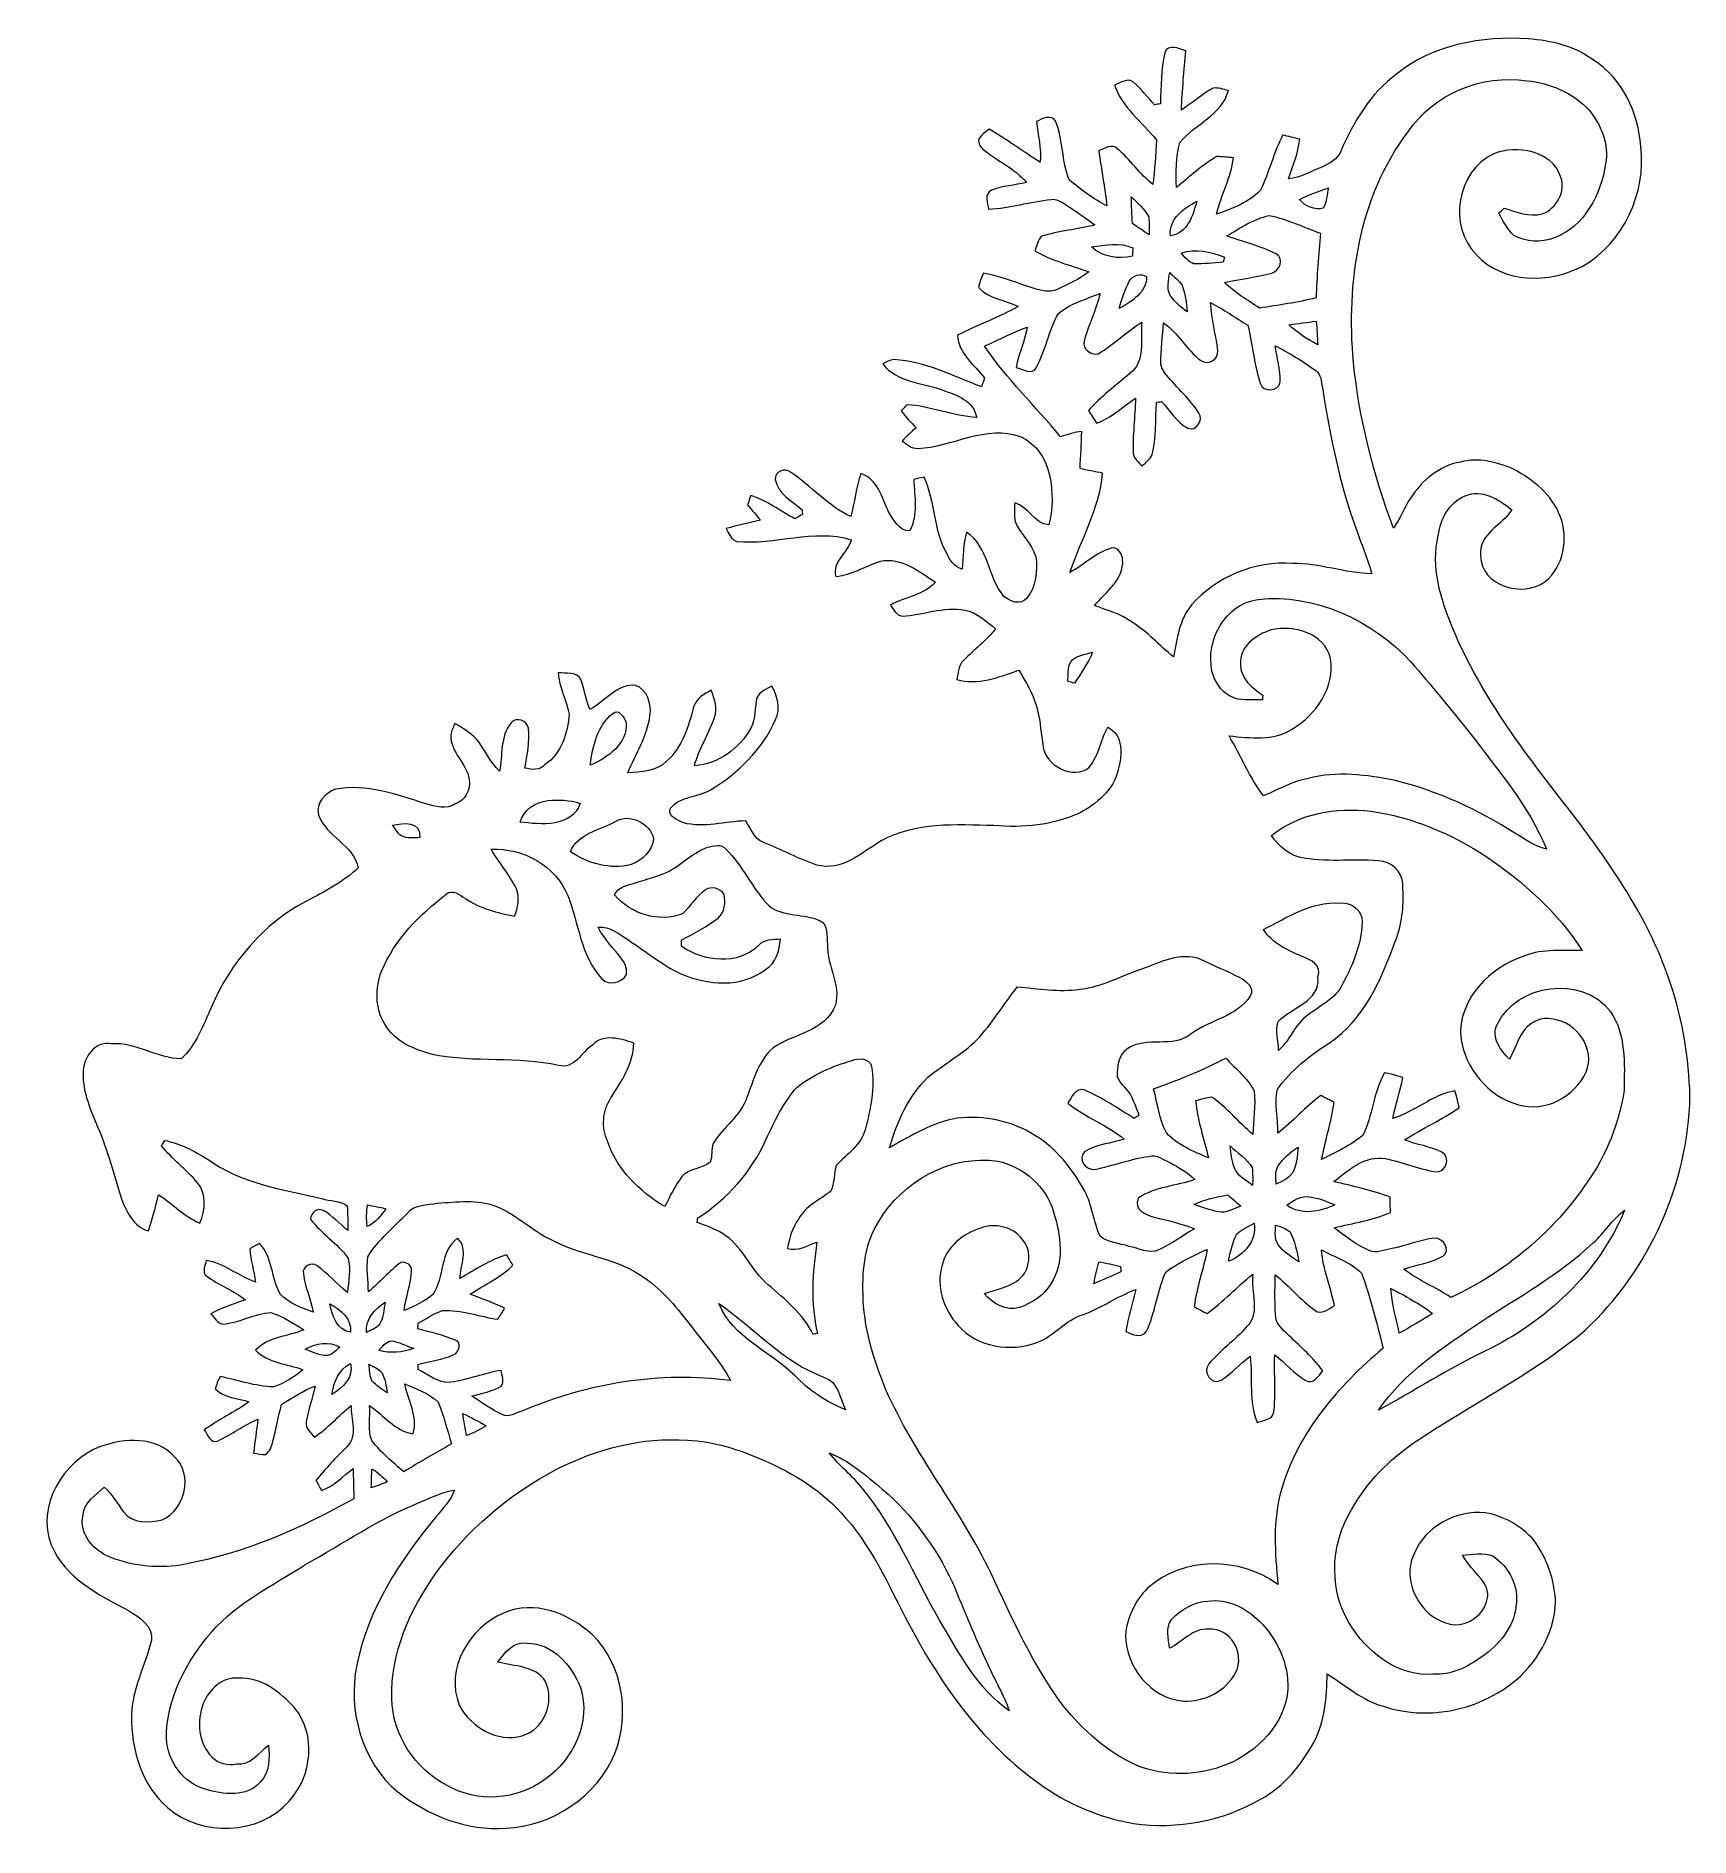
# Model space of a CAD drawing. Header units: centimetres. Extents: x -15 to 14.8, y -16.3 to 16.2.
import ezdxf

# ---------------------------------------------------------------- set-up
doc = ezdxf.new("R2010")
doc.units = ezdxf.units.CM
doc.header["$MEASUREMENT"] = 0
doc.layers.add('Layer 1', color=7, linetype='Continuous')

msp = doc.modelspace()

# ---------------------------------------------------------------- linework, layer by layer
at = {"layer": 'Layer 1', "color": 8, "lineweight": 9}
for points, knots in [([(9.5423, 15.53176), (10.20374, 16.06728), (11.0924, 16.21862), (11.92214, 16.16817), (11.92214, 16.16817), (12.33453, 16.13395), (12.76069, 16.04258), (13.09724, 15.78682), (13.09724, 15.78682), (13.63029, 15.45309), (13.91039, 14.82867), (13.96049, 14.21943), (13.96049, 14.21943), (14.0575, 13.38017), (13.64722, 12.48588), (12.90744, 12.06148), (12.90744, 12.06148), (12.30525, 11.74398), (11.47446, 11.73728), (10.98586, 12.26468), (10.98586, 12.26468), (10.47045, 12.78221), (10.6285, 13.77916), (11.30019, 14.08854), (11.30019, 14.08854), (11.71012, 14.26035), (12.34512, 14.14711), (12.5088, 13.68214), (12.5088, 13.68214), (12.61429, 13.41015), (12.43613, 13.10006), (12.17578, 13.0034), (12.17578, 13.0034), (11.94189, 12.94061), (11.70906, 13.04326), (11.48716, 13.10747), (11.48716, 13.10747), (11.45435, 13.07713), (11.4219, 13.04644), (11.38979, 13.0161), (11.38979, 13.0161), (11.46917, 12.87781), (11.54431, 12.73423), (11.65755, 12.61958), (11.65755, 12.61958), (11.8798, 12.49752), (12.15885, 12.47282), (12.39556, 12.5716), (12.39556, 12.5716), (12.94378, 12.77445), (13.24011, 13.36429), (13.3216, 13.91145), (13.3216, 13.91145), (13.39181, 14.26564), (13.23412, 14.62265), (13.01398, 14.89253), (13.01398, 14.89253), (12.72365, 15.1938), (12.31725, 15.36948), (11.90309, 15.40934), (11.90309, 15.40934), (11.08711, 15.53493), (10.20764, 15.17228), (9.74726, 14.48083), (9.74726, 14.48083), (8.8572, 13.30432), (8.63636, 11.75668), (8.76548, 10.32053), (8.76548, 10.32053), (8.86814, 9.295), (9.12918, 8.28923), (9.48585, 7.32368), (9.48585, 7.32368), (9.61955, 7.48843), (9.67459, 7.69939), (9.79946, 7.87013), (9.79946, 7.87013), (10.00373, 8.18693), (10.317, 8.45363), (10.69729, 8.51783), (10.69729, 8.51783), (11.02114, 8.60744), (11.3591, 8.52101), (11.65755, 8.38907), (11.65755, 8.38907), (12.01421, 8.2028), (12.35464, 7.92446), (12.50281, 7.53887), (12.50281, 7.53887), (12.65062, 7.13776), (12.5716, 6.63223), (12.22623, 6.35566), (12.22623, 6.35566), (11.83006, 6.06426), (11.06418, 6.27346), (11.06347, 6.82661), (11.06347, 6.82661), (11.01726, 7.22631), (11.45365, 7.3646), (11.6251, 7.65776), (11.6251, 7.65776), (11.39332, 7.83556), (11.08358, 8.04546), (10.78231, 7.90541), (10.78231, 7.90541), (10.48845, 7.79005), (10.33957, 7.48772), (10.29795, 7.19315), (10.29795, 7.19315), (10.16282, 6.62518), (10.33675, 6.0438), (10.55653, 5.52098), (10.55653, 5.52098), (11.08711, 4.24816), (11.94401, 3.15067), (12.78926, 2.07329), (12.78926, 2.07329), (13.47683, 1.15748), (14.13829, 0.19192), (14.49424, -0.90769), (14.49424, -0.90769), (14.71649, -1.56209), (14.82514, -2.25142), (14.84666, -2.94145), (14.84666, -2.94145), (14.80997, -4.52789), (14.11147, -6.09105), (12.94978, -7.17267), (12.94978, -7.17267), (12.00433, -7.96889), (10.88179, -8.5111), (9.86438, -9.20325), (9.86438, -9.20325), (9.40682, -9.51652), (9.00643, -9.91834), (8.73795, -10.40693), (8.73795, -10.40693), (8.32486, -11.04828), (8.3118, -11.94751), (8.76019, -12.5744), (8.76019, -12.5744), (9.07663, -13.04642), (9.61003, -13.43377), (10.20374, -13.38826), (10.20374, -13.38826), (10.52902, -13.41472), (10.8324, -13.25738), (11.08782, -13.07323), (11.08782, -13.07323), (11.3912, -12.86156), (11.65861, -12.54653), (11.70165, -12.16659), (11.70165, -12.16659), (11.76515, -11.81275), (11.57818, -11.4441), (11.28255, -11.25184), (11.28255, -11.25184), (11.11039, -11.17775), (10.9146, -11.23102), (10.73363, -11.23455), (10.73363, -11.23455), (10.84899, -11.45257), (11.0603, -11.60144), (11.17037, -11.82263), (11.17037, -11.82263), (11.2635, -12.10309), (11.03243, -12.39836), (10.76573, -12.47033), (10.76573, -12.47033), (10.54172, -12.54829), (10.30818, -12.43082), (10.1339, -12.295), (10.1339, -12.295), (9.83651, -12.03571), (9.67741, -11.58239), (9.86227, -11.21127), (9.86227, -11.21127), (10.06687, -10.7135), (10.62039, -10.42316), (11.14567, -10.47043), (11.14567, -10.47043), (11.48257, -10.5304), (11.79972, -10.7075), (12.02444, -10.96609), (12.02444, -10.96609), (12.26257, -11.28958), (12.39733, -11.68117), (12.41885, -12.08192), (12.41885, -12.08192), (12.39415, -12.66612), (12.07207, -13.20905), (11.61663, -13.56394), (11.61663, -13.56394), (10.97246, -14.05536), (10.08064, -14.22928), (9.3084, -13.96893), (9.3084, -13.96893), (8.92493, -13.86098), (8.61767, -13.59252), (8.28852, -13.3812), (8.28852, -13.3812), (8.28252, -13.80207), (8.2543, -14.24374), (8.04793, -14.62086), (8.04793, -14.62086), (7.82109, -15.02903), (7.51524, -15.41602), (7.09649, -15.64039), (7.09649, -15.64039), (6.40716, -16.04785), (5.5806, -16.19602), (4.79003, -16.08736), (4.79003, -16.08736), (4.17478, -15.97906), (3.58282, -15.73211), (3.08082, -15.35958), (3.08082, -15.35958), (2.09833, -14.66567), (1.37655, -13.66977), (0.80646, -12.62414), (0.80646, -12.62414), (0.42193, -11.92529), (0.12207, -11.16787), (-0.41274, -10.56357), (-0.41274, -10.56357), (-0.80856, -10.09049), (-1.34584, -9.75994), (-1.9064, -9.51617), (-1.9064, -9.51617), (-2.33997, -9.33061), (-2.79575, -9.17045), (-3.27271, -9.16198), (-3.27271, -9.16198), (-4.09221, -9.09531), (-4.90889, -9.31826), (-5.63633, -9.68409), (-5.63633, -9.68409), (-6.49852, -10.14023), (-7.26264, -10.78582), (-7.8292, -11.58204), (-7.8292, -11.58204), (-8.28709, -12.23714), (-8.63952, -13.00973), (-8.61272, -13.825), (-8.61272, -13.825), (-8.60813, -14.4854), (-8.19325, -15.1017), (-7.61259, -15.4005), (-7.61259, -15.4005), (-7.06967, -15.72082), (-6.35071, -15.66156), (-5.84659, -15.2922), (-5.84659, -15.2922), (-5.33435, -14.93272), (-5.00238, -14.24833), (-5.20558, -13.62991), (-5.20558, -13.62991), (-5.35728, -13.23374), (-5.70724, -12.8284), (-6.16514, -12.82664), (-6.16514, -12.82664), (-6.41068, -12.78607), (-6.57225, -12.99738), (-6.69643, -13.17236), (-6.69643, -13.17236), (-6.40362, -13.24891), (-6.01839, -13.23092), (-5.83847, -13.5202), (-5.83847, -13.5202), (-5.66067, -13.88285), (-5.86176, -14.38803), (-6.25616, -14.50021), (-6.25616, -14.50021), (-6.70631, -14.63603), (-7.18432, -14.34076), (-7.39493, -13.94812), (-7.39493, -13.94812), (-7.65422, -13.29265), (-7.21184, -12.54089), (-6.59342, -12.28583), (-6.59342, -12.28583), (-6.03991, -12.03747), (-5.41232, -12.29006), (-4.99215, -12.67318), (-4.99215, -12.67318), (-4.43229, -13.21681), (-4.30495, -14.11251), (-4.58329, -14.82477), (-4.58329, -14.82477), (-4.90748, -15.60017), (-5.71712, -16.13816), (-6.55355, -16.1692), (-6.55355, -16.1692), (-7.25911, -16.23024), (-7.95408, -15.9399), (-8.50547, -15.51657), (-8.50547, -15.51657), (-9.16092, -14.97011), (-9.40998, -14.04972), (-9.24772, -13.22774), (-9.24772, -13.22774), (-9.05228, -12.2121), (-8.45714, -11.32662), (-7.81367, -10.53887), (-7.81367, -10.53887), (-7.68914, -10.38929), (-7.55121, -10.24571), (-7.47889, -10.06156), (-7.47889, -10.06156), (-7.69973, -10.09684), (-7.90257, -10.19209), (-8.10507, -10.2824), (-8.10507, -10.2824), (-8.84061, -10.57697), (-9.49819, -11.02712), (-10.18646, -11.41376), (-10.18646, -11.41376), (-10.76748, -11.78559), (-11.40742, -12.09497), (-11.86886, -12.62202), (-11.86886, -12.62202), (-12.32923, -13.15895), (-12.6873, -13.82711), (-12.6873, -14.55066), (-12.6873, -14.55066), (-12.66366, -14.956), (-12.38673, -15.36134), (-11.98457, -15.46753), (-11.98457, -15.46753), (-11.65931, -15.56172), (-11.23879, -15.62487), (-10.98973, -15.3363), (-10.98973, -15.3363), (-10.81158, -15.16414), (-10.82322, -14.89779), (-10.84192, -14.6699), (-10.84192, -14.6699), (-11.02148, -14.80572), (-11.16365, -15.04173), (-11.42153, -15.01174), (-11.42153, -15.01174), (-11.57958, -15.04173), (-11.74891, -15.00292), (-11.86145, -14.8865), (-11.86145, -14.8865), (-12.11792, -14.63991), (-12.13767, -14.23457), (-12.02302, -13.91601), (-12.02302, -13.91601), (-11.91648, -13.66695), (-11.67694, -13.43235), (-11.38484, -13.46164), (-11.38484, -13.46164), (-10.9788, -13.43729), (-10.62955, -13.71246), (-10.37131, -13.99574), (-10.37131, -13.99574), (-9.97337, -14.48081), (-10.05593, -15.22835), (-10.46727, -15.68131), (-10.46727, -15.68131), (-11.01337, -16.30291), (-12.05089, -16.33078), (-12.6679, -15.79949), (-12.6679, -15.79949), (-13.14274, -15.39415), (-13.32689, -14.73975), (-13.31877, -14.13368), (-13.31877, -14.13368), (-13.30784, -13.65566), (-13.06795, -13.22915), (-12.95823, -12.77337), (-12.95823, -12.77337), (-12.92119, -12.51654), (-13.18366, -12.35109), (-13.37416, -12.2382), (-13.37416, -12.2382), (-13.91426, -11.95457), (-14.52316, -11.64801), (-14.76869, -11.0511), (-14.76869, -11.0511), (-15.04386, -10.34731), (-14.55349, -9.52993), (-13.87934, -9.27487), (-13.87934, -9.27487), (-13.44683, -9.11824), (-12.87815, -9.08825), (-12.53878, -9.46043), (-12.53878, -9.46043), (-12.19623, -9.78181), (-12.35428, -10.4161), (-12.7635, -10.5999), (-12.7635, -10.5999), (-12.99245, -10.65317), (-13.30642, -10.67152), (-13.46235, -10.45703), (-13.46235, -10.45703), (-13.57277, -10.30251), (-13.66837, -10.13565), (-13.8116, -10.00794), (-13.8116, -10.00794), (-13.9633, -10.15152), (-14.17496, -10.2817), (-14.19366, -10.50994), (-14.19366, -10.50994), (-14.27374, -10.86378), (-13.99575, -11.16117), (-13.69095, -11.28253), (-13.69095, -11.28253), (-13.26515, -11.43987), (-12.79631, -11.48996), (-12.34969, -11.40106), (-12.34969, -11.40106), (-11.27054, -11.20174), (-10.25349, -10.75019), (-9.29922, -10.22031), (-9.29922, -10.22031), (-9.30275, -10.08344), (-9.30945, -9.80968), (-9.31262, -9.6728), (-9.31262, -9.6728), (-9.49784, -9.81074), (-9.65906, -9.99066), (-9.88272, -10.06932), (-9.88272, -10.06932), (-9.91694, -10.00865), (-9.9508, -9.94832), (-9.98467, -9.888), (-9.98467, -9.888), (-9.81004, -9.67386), (-9.62448, -9.4696), (-9.42622, -9.27769), (-9.42622, -9.27769), (-9.22232, -9.08331), (-9.35637, -8.77639), (-9.35002, -8.53051), (-9.35002, -8.53051), (-9.57545, -8.71748), (-9.76771, -8.94396), (-10.01466, -9.10448), (-10.01466, -9.10448), (-10.07533, -9.02193), (-10.18363, -8.94149), (-10.16212, -8.82649), (-10.16212, -8.82649), (-10.12648, -8.60706), (-10.04252, -8.39892), (-10.0016, -8.18055), (-10.0016, -8.18055), (-10.21715, -8.26557), (-10.41082, -8.39539), (-10.60873, -8.51393), (-10.60873, -8.51393), (-10.66165, -8.73477), (-10.70469, -8.95843), (-10.76219, -9.17821), (-10.76219, -9.17821), (-10.78794, -9.26676), (-10.81546, -9.36836), (-10.90013, -9.41915), (-10.90013, -9.41915), (-10.97209, -9.42127), (-11.04265, -9.40399), (-11.11285, -9.39129), (-11.11285, -9.39129), (-11.08781, -9.18667), (-11.05747, -8.98418), (-11.03348, -8.78027), (-11.03348, -8.78027), (-11.28712, -8.88505), (-11.50655, -9.05615), (-11.7542, -9.1715), (-11.7542, -9.1715), (-11.88297, -9.23324), (-11.95176, -9.04027), (-12.00432, -8.97113), (-12.00432, -8.97113), (-11.74115, -8.79297), (-11.45787, -8.64728), (-11.19505, -8.46842), (-11.19505, -8.46842), (-11.39754, -8.39822), (-11.64802, -8.39645), (-11.80394, -8.22994), (-11.80394, -8.22994), (-11.78807, -8.15268), (-11.75138, -8.08213), (-11.71822, -8.01122), (-11.71822, -8.01122), (-11.39578, -8.07154), (-11.08181, -8.18831), (-10.75196, -8.19607), (-10.75196, -8.19607), (-10.55476, -8.13928), (-10.37906, -8.01722), (-10.2235, -7.88528), (-10.2235, -7.88528), (-10.50713, -7.77274), (-10.85603, -7.76745), (-11.07581, -7.53144), (-11.07581, -7.53144), (-10.84827, -7.29191), (-10.49408, -7.28591), (-10.20374, -7.16385), (-10.20374, -7.16385), (-10.39389, -7.04567), (-10.58545, -6.92219), (-10.79817, -6.85023), (-10.79817, -6.85023), (-11.09557, -6.87245), (-11.36826, -7.03896), (-11.66636, -7.06084), (-11.66636, -7.06084), (-11.76761, -7.04743), (-11.82229, -6.94442), (-11.88402, -6.87457), (-11.88402, -6.87457), (-11.68435, -6.76768), (-11.47127, -6.69183), (-11.25679, -6.62198), (-11.25679, -6.62198), (-11.47551, -6.45582), (-11.73656, -6.3574), (-11.9574, -6.19547), (-11.9574, -6.19547), (-12.05724, -6.13056), (-11.97963, -6.00144), (-11.97187, -5.90937), (-11.97187, -5.90937), (-11.64237, -5.9644), (-11.38343, -6.19018), (-11.07652, -6.30448), (-11.07652, -6.30448), (-11.11003, -6.1041), (-11.1573, -5.90584), (-11.1827, -5.70405), (-11.1827, -5.70405), (-11.12449, -5.67054), (-11.06629, -5.63667), (-11.00808, -5.60316), (-11.00808, -5.60316), (-10.76642, -5.85116), (-10.789, -6.23675), (-10.62778, -6.52779), (-10.62778, -6.52779), (-10.46445, -6.68301), (-10.24537, -6.77121), (-10.03512, -6.8467), (-10.03512, -6.8467), (-10.07533, -6.61104), (-10.18258, -6.39056), (-10.21291, -6.15384), (-10.21291, -6.15384), (-10.2362, -6.02226), (-10.06933, -5.93018), (-9.96562, -6.00532), (-9.96562, -6.00532), (-9.76736, -6.14961), (-9.60543, -6.33588), (-9.4174, -6.49251), (-9.4174, -6.49251), (-9.39729, -6.28614), (-9.3472, -6.06741), (-9.40717, -5.86527), (-9.40717, -5.86527), (-9.59767, -5.59963), (-9.88835, -5.42465), (-10.08556, -5.16324), (-10.08556, -5.16324), (-10.07745, -5.05106), (-9.95821, -4.95087), (-9.84884, -5.00802), (-9.84884, -5.00802), (-9.68446, -5.10186), (-9.56134, -5.25214), (-9.41176, -5.3668), (-9.41176, -5.3668), (-9.40752, -5.21898), (-9.41035, -5.07187), (-9.41952, -4.92582), (-9.41952, -4.92582), (-9.54864, -4.82528), (-9.73208, -4.84151), (-9.88025, -4.79071), (-9.88025, -4.79071), (-10.59215, -4.63161), (-11.34674, -4.51131), (-11.95317, -4.07669), (-11.95317, -4.07669), (-12.19024, -3.92958), (-12.44036, -3.79482), (-12.71623, -3.74014), (-12.71623, -3.74014), (-12.7314, -3.76448), (-12.76103, -3.81352), (-12.7762, -3.83821), (-12.7762, -3.83821), (-12.58252, -4.08022), (-12.32888, -4.26472), (-12.12956, -4.50073), (-12.12956, -4.50073), (-11.95917, -4.7064), (-11.97575, -5.00379), (-12.08511, -5.23521), (-12.08511, -5.23521), (-12.36557, -5.11597), (-12.57653, -4.88702), (-12.82841, -4.72262), (-12.82841, -4.72262), (-12.88979, -4.94064), (-12.93636, -5.16395), (-13.01186, -5.37844), (-13.01186, -5.37844), (-13.28279, -5.30189), (-13.41437, -5.02601), (-13.50327, -4.78048), (-13.50327, -4.78048), (-13.63733, -4.35468), (-13.74846, -3.92006), (-13.9252, -3.50907), (-13.9252, -3.50907), (-14.05361, -3.19827), (-14.20107, -2.87724), (-14.19366, -2.53293), (-14.19366, -2.53293), (-14.19895, -2.25565), (-13.99081, -1.9378), (-13.67825, -1.99671), (-13.67825, -1.99671), (-13.23552, -1.96284), (-12.85099, -2.26129), (-12.41884, -2.26764), (-12.41884, -2.26764), (-12.14967, -2.01435), (-12.02055, -1.65875), (-11.87379, -1.3289), (-11.87379, -1.3289), (-11.52631, -0.52986), (-10.9347, 0.18028), (-10.154, 0.58527), (-10.154, 0.58527), (-9.82345, 0.75355), (-9.49713, 0.93205), (-9.21948, 1.18217), (-9.21948, 1.18217), (-9.31262, 1.60762), (-9.7984, 1.7452), (-9.93704, 2.14173), (-9.93704, 2.14173), (-9.99524, 2.35269), (-9.8171, 2.53931), (-9.63401, 2.60422), (-9.63401, 2.60422), (-9.07308, 2.71323), (-8.52558, 2.51073), (-7.99994, 2.34281), (-7.99994, 2.34281), (-7.82743, 2.29236), (-7.63094, 2.23345), (-7.46689, 2.3414), (-7.46689, 2.3414), (-7.28874, 2.40278), (-7.18855, 2.59716), (-7.21466, 2.78096), (-7.21466, 2.78096), (-7.25981, 3.07729), (-7.55826, 3.27273), (-7.54874, 3.58565), (-7.54874, 3.58565), (-7.5378, 3.65796), (-7.50217, 3.72393), (-7.47571, 3.79131), (-7.47571, 3.79131), (-7.33284, 3.71617), (-7.20019, 3.62269), (-7.08131, 3.51297), (-7.08131, 3.51297), (-6.93244, 3.32776), (-6.84071, 3.09811), (-6.6675, 2.93159), (-6.6675, 2.93159), (-6.60788, 3.21488), (-6.66186, 3.56801), (-6.4583, 3.80437), (-6.4583, 3.80437), (-6.36905, 3.9229), (-6.16338, 3.8467), (-6.14574, 3.70841), (-6.14574, 3.70841), (-6.11187, 3.4657), (-6.17291, 3.22616), (-6.20748, 2.98733), (-6.20748, 2.98733), (-6.08401, 2.96017), (-5.94184, 2.93548), (-5.84623, 3.05013), (-5.84623, 3.05013), (-5.54672, 3.24804), (-5.43595, 3.62516), (-5.40738, 3.96382), (-5.40738, 3.96382), (-5.46347, 4.21535), (-5.58729, 4.4496), (-5.60493, 4.71101), (-5.60493, 4.71101), (-5.47934, 4.6916), (-5.26732, 4.74064), (-5.19888, 4.5893), (-5.19888, 4.5893), (-5.13291, 4.41326), (-5.1068, 4.22382), (-5.03342, 4.04955), (-5.03342, 4.04955), (-4.7632, 4.18784), (-4.54236, 4.52121), (-4.21039, 4.48135), (-4.21039, 4.48135), (-3.99731, 4.42138), (-3.91723, 4.13598), (-3.94828, 3.93842), (-3.94828, 3.93842), (-3.99661, 3.5613), (-4.2044, 3.24098), (-4.3515, 2.89914), (-4.3515, 2.89914), (-4.11126, 2.92525), (-3.82975, 2.92348), (-3.64983, 3.11151), (-3.64983, 3.11151), (-3.36231, 3.3641), (-3.25119, 3.75004), (-3.15312, 4.10529), (-3.15312, 4.10529), (-3.10902, 4.25098), (-2.9672, 4.32683), (-2.84267, 4.39386), (-2.84267, 4.39386), (-2.782, 4.24075), (-2.71885, 4.06507), (-2.77988, 3.90244), (-2.77988, 3.90244), (-2.88642, 3.6054), (-3.06351, 3.33658), (-3.14536, 3.03002), (-3.14536, 3.03002), (-2.71567, 3.05754), (-2.33573, 3.34117), (-2.12477, 3.707), (-2.12477, 3.707), (-2.03164, 3.87986), (-2.06233, 4.08765), (-2.01118, 4.27215), (-2.01118, 4.27215), (-1.95932, 4.37481), (-1.84008, 4.41432), (-1.7473, 4.47076), (-1.7473, 4.47076), (-1.64005, 4.28873), (-1.5822, 4.06154), (-1.68062, 3.86434), (-1.68062, 3.86434), (-1.91205, 3.32741), (-2.35549, 2.89385), (-2.85185, 2.59646), (-2.85185, 2.59646), (-3.07974, 2.45781), (-3.40324, 2.48463), (-3.57857, 2.26343), (-3.57857, 2.26343), (-3.64454, 2.11068), (-3.4431, 2.04895), (-3.34291, 1.99709), (-3.34291, 1.99709), (-2.9732, 1.90325), (-2.58938, 2.02284), (-2.21544, 2.03448), (-2.21544, 2.03448), (-2.12689, 1.89196), (-2.06656, 1.7071), (-1.89476, 1.64396), (-1.89476, 1.64396), (-1.57091, 1.51555), (-1.2647, 1.34339), (-0.93273, 1.23614), (-0.93273, 1.23614), (-0.48012, 1.11761), (-0.12593, 1.45593), (0.2272, 1.67077), (0.2272, 1.67077), (0.8428, 2.01825), (1.58504, 1.9611), (2.2652, 1.94911), (2.2652, 1.94911), (2.78942, 1.9036), (3.33164, 1.95546), (3.8153, 2.17418), (3.8153, 2.17418), (4.1261, 2.34069), (4.43231, 2.59328), (4.51451, 2.95347), (4.51451, 2.95347), (4.58083, 3.21876), (4.61505, 3.586), (4.32471, 3.72464), (4.32471, 3.72464), (4.18078, 3.48016), (4.1642, 3.1542), (3.94124, 2.9637), (3.94124, 2.9637), (3.60787, 2.78766), (3.13762, 3.08999), (3.14502, 3.46958), (3.14502, 3.46958), (3.11222, 3.68195), (3.09669, 3.89891), (3.03707, 4.10634), (3.03707, 4.10634), (2.96828, 4.34059), (2.83952, 4.55049), (2.7171, 4.75969), (2.7171, 4.75969), (2.36009, 4.63022), (1.97874, 4.47853), (1.59492, 4.58859), (1.59492, 4.58859), (1.62737, 4.70395), (1.6242, 4.84894), (1.72192, 4.93678), (1.72192, 4.93678), (1.90924, 5.13046), (2.13255, 5.2885), (2.29624, 5.50511), (2.29624, 5.50511), (2.12832, 5.64058), (1.9604, 5.79933), (1.74132, 5.84378), (1.74132, 5.84378), (1.35856, 5.91327), (0.98708, 5.75346), (0.6089, 5.73441), (0.6089, 5.73441), (0.50272, 5.745), (0.4558, 5.86106), (0.39547, 5.93373), (0.39547, 5.93373), (0.66217, 6.08155), (0.99802, 6.11189), (1.2111, 6.34578), (1.2111, 6.34578), (0.91653, 6.53945), (0.59409, 6.80298), (0.21626, 6.72678), (0.21626, 6.72678), (-0.05432, 6.63964), (-0.29985, 6.47807), (-0.58948, 6.44949), (-0.58948, 6.44949), (-0.66603, 6.71796), (-0.37076, 6.87494), (-0.31043, 7.11554), (-0.31043, 7.11554), (-0.992, 7.32086), (-1.6898, 7.01535), (-2.38053, 7.08555), (-2.38053, 7.08555), (-2.48284, 7.11942), (-2.5213, 7.22949), (-2.56892, 7.31521), (-2.56892, 7.31521), (-2.36501, 7.37589), (-2.15653, 7.41752), (-1.94944, 7.46585), (-1.94944, 7.46585), (-2.02705, 7.55933), (-2.10607, 7.65141), (-2.18474, 7.74313), (-2.18474, 7.74313), (-2.16569, 7.79958), (-2.14629, 7.85567), (-2.12689, 7.91176), (-2.12689, 7.91176), (-1.83655, 7.82603), (-1.5956, 7.63448), (-1.33208, 7.49301), (-1.33208, 7.49301), (-1.28481, 7.51912), (-1.23753, 7.54558), (-1.18991, 7.57203), (-1.18991, 7.57203), (-1.19273, 7.59355), (-1.19802, 7.63659), (-1.20049, 7.65811), (-1.20049, 7.65811), (-1.38076, 7.81474), (-1.63794, 7.94668), (-1.68521, 8.2028), (-1.68521, 8.2028), (-1.69544, 8.34956), (-1.51729, 8.42188), (-1.40722, 8.33862), (-1.40722, 8.33862), (-1.03398, 8.08462), (-0.73447, 7.7269), (-0.31855, 7.53358), (-0.31855, 7.53358), (-0.25117, 7.79181), (-0.22541, 8.05957), (-0.13475, 8.31216), (-0.13475, 8.31216), (0.15876, 8.20844), (0.24449, 7.88601), (0.35808, 7.62918), (0.35808, 7.62918), (0.44804, 7.47996), (0.54611, 7.27111), (0.74931, 7.27535), (0.74931, 7.27535), (0.89395, 7.56745), (0.83362, 7.89094), (0.81987, 8.20104), (0.81987, 8.20104), (0.88231, 8.21691), (0.9444, 8.23279), (1.00719, 8.24796), (1.00719, 8.24796), (1.20933, 7.80593), (1.1737, 7.28805), (1.41994, 6.86154), (1.41994, 6.86154), (1.46333, 6.72713), (1.56529, 6.63047), (1.69405, 6.58002), (1.69405, 6.58002), (1.7198, 6.80474), (1.70781, 7.03475), (1.77131, 7.25348), (1.77131, 7.25348), (2.18229, 6.98325), (2.14772, 6.43891), (2.44899, 6.09143), (2.44899, 6.09143), (2.56118, 5.99088), (2.74427, 5.93021), (2.86033, 6.0565), (2.86033, 6.0565), (3.0346, 6.25653), (3.05718, 6.56274), (3.02649, 6.81391), (3.02649, 6.81391), (2.94147, 7.04604), (2.74639, 7.2189), (2.64902, 7.44539), (2.64902, 7.44539), (2.6335, 7.55792), (2.63632, 7.66975), (2.64267, 7.78194), (2.64267, 7.78194), (2.89208, 7.71103), (2.99333, 7.40976), (3.26144, 7.38259), (3.26144, 7.38259), (3.38809, 7.92975), (3.33376, 8.70128), (2.75697, 8.97433), (2.75697, 8.97433), (2.1255, 9.21527), (1.5166, 8.78629), (0.88972, 8.76619), (0.88972, 8.76619), (0.77859, 8.75878), (0.69357, 8.84168), (0.6082, 8.89918), (0.6082, 8.89918), (0.69146, 8.98032), (0.77612, 9.06076), (0.86149, 9.14013), (0.86149, 9.14013), (0.76519, 9.23644), (0.67099, 9.33522), (0.59303, 9.44669), (0.59303, 9.44669), (0.6269, 9.48303), (0.66076, 9.51937), (0.69498, 9.5557), (0.69498, 9.5557), (1.12502, 9.5303), (1.52472, 9.34545), (1.95581, 9.3264), (1.95581, 9.3264), (1.90219, 9.62308), (1.60021, 9.73421), (1.34656, 9.81711), (1.34656, 9.81711), (0.97932, 9.95505), (0.51789, 9.95434), (0.2593, 10.29301), (0.2593, 10.29301), (0.32598, 10.32299), (0.39054, 10.36533), (0.46462, 10.37238), (0.46462, 10.37238), (1.02659, 10.33675), (1.52648, 10.07146), (2.04295, 9.87885), (2.04295, 9.87885), (2.06129, 9.93247), (2.07999, 9.98609), (2.09869, 10.03971), (2.09869, 10.03971), (1.91065, 10.27996), (1.6242, 10.47645), (1.61044, 10.81053), (1.61044, 10.81053), (1.96957, 10.99786), (2.35374, 11.13297), (2.70793, 11.33018), (2.70793, 11.33018), (2.47263, 11.44589), (2.17736, 11.46988), (1.9925, 11.6692), (1.9925, 11.6692), (2.00167, 11.76268), (2.04436, 11.84841), (2.07822, 11.93448), (2.07822, 11.93448), (2.38655, 11.87486), (2.67865, 11.7588), (2.97534, 11.65896), (2.97534, 11.65896), (3.11433, 11.61981), (3.27238, 11.57112), (3.40961, 11.63991), (3.40961, 11.63991), (3.60893, 11.7274), (3.8086, 11.82159), (3.9797, 11.95847), (3.9797, 11.95847), (3.65232, 12.0763), (3.30765, 12.15814), (3.00532, 12.33524), (3.00532, 12.33524), (3.04448, 12.42026), (3.06142, 12.52503), (3.12456, 12.59947), (3.12456, 12.59947), (3.44136, 12.69049), (3.7712, 12.72647), (4.09188, 12.80338), (4.09188, 12.80338), (3.91867, 12.94343), (3.72887, 13.06231), (3.54437, 13.18579), (3.54437, 13.18579), (3.4717, 13.22953), (3.39091, 13.2768), (3.30307, 13.26657), (3.30307, 13.26657), (2.92383, 13.22177), (2.55553, 13.11029), (2.17277, 13.08948), (2.17277, 13.08948), (2.15442, 13.20343), (2.08634, 13.36288), (2.22216, 13.43097), (2.22216, 13.43097), (2.42254, 13.50999), (2.64408, 13.52269), (2.85398, 13.56961), (2.85398, 13.56961), (2.6469, 13.8356), (2.3167, 13.96119), (2.06482, 14.17533), (2.06482, 14.17533), (2.02143, 14.21766), (1.98544, 14.27446), (1.9865, 14.3369), (1.9865, 14.3369), (2.0239, 14.42651), (2.11244, 14.47766), (2.1837, 14.53728), (2.1837, 14.53728), (2.49768, 14.34925), (2.79225, 14.13088), (3.1034, 13.93826), (3.1034, 13.93826), (3.13056, 14.18591), (3.05895, 14.43039), (3.03637, 14.67557), (3.03637, 14.67557), (3.1422, 14.72037), (3.29848, 14.81244), (3.38174, 14.68156), (3.38174, 14.68156), (3.52214, 14.34325), (3.49145, 13.95731), (3.62868, 13.619), (3.62868, 13.619), (3.83823, 13.44049), (4.06295, 13.27574), (4.30849, 13.1491), (4.30849, 13.1491), (4.27074, 13.48283), (4.2083, 13.81267), (4.16138, 14.14464), (4.16138, 14.14464), (4.26756, 14.18415), (4.40056, 14.27869), (4.50251, 14.17956), (4.50251, 14.17956), (4.73076, 13.98201), (4.90468, 13.7273), (5.13787, 13.53327), (5.13787, 13.53327), (5.1735, 13.80103), (5.18831, 14.07055), (5.20454, 14.34008), (5.20454, 14.34008), (4.94666, 14.66357), (4.58083, 14.92639), (4.44924, 15.33279), (4.44924, 15.33279), (4.55508, 15.36772), (4.6849, 15.47426), (4.79109, 15.38465), (4.79109, 15.38465), (4.92761, 15.25977), (5.04403, 15.11336), (5.16962, 14.97754), (5.16962, 14.97754), (5.20525, 14.98248), (5.24088, 14.98742), (5.27686, 14.99271), (5.27686, 14.99271), (5.2885, 15.30069), (5.28921, 15.6129), (5.35341, 15.91488), (5.35341, 15.91488), (5.41585, 16.09126), (5.60318, 15.98719), (5.73371, 15.95368), (5.73371, 15.95368), (5.70972, 15.59596), (5.66774, 15.23931), (5.65539, 14.88088), (5.65539, 14.88088), (5.84907, 15.00859), (6.02722, 15.15923), (6.2283, 15.2767), (6.2283, 15.2767), (6.32285, 15.28905), (6.41492, 15.25377), (6.50629, 15.23401), (6.50629, 15.23401), (6.38599, 14.7874), (5.90022, 14.62759), (5.62787, 14.29704), (5.62787, 14.29704), (5.55238, 14.03563), (5.55626, 13.75341), (5.56473, 13.48212), (5.56473, 13.48212), (5.80497, 13.67191), (6.02722, 13.88817), (6.29568, 14.03951), (6.29568, 14.03951), (6.3934, 14.03739), (6.49712, 14.02857), (6.59554, 14.01623), (6.59554, 14.01623), (6.55286, 13.66027), (6.37082, 13.34418), (6.2911, 12.99776), (6.2911, 12.99776), (6.57402, 13.10218), (6.87459, 13.20872), (7.0859, 13.43097), (7.0859, 13.43097), (7.24007, 13.75411), (7.32297, 14.10795), (7.48525, 14.42827), (7.48525, 14.42827), (7.58544, 14.40569), (7.69268, 14.38029), (7.79358, 14.35172), (7.79358, 14.35172), (7.76853, 14.10266), (7.66764, 13.873), (7.59355, 13.63699), (7.59355, 13.63699), (7.80557, 13.66451), (7.99642, 13.76752), (8.19079, 13.84971), (8.19079, 13.84971), (8.32874, 13.91216), (8.48008, 13.98694), (8.53512, 14.1397), (8.53512, 14.1397), (8.76582, 14.66816), (9.07451, 15.18039), (9.5423, 15.53176), (9.5423, 15.53176), (9.5423, 15.53176), (9.5423, 15.53176), (9.5423, 15.53176)], [0, 0, 0, 0, 0.00331126, 0.00331126, 0.00331126, 0.00331126, 0.00662252, 0.00662252, 0.00662252, 0.00662252, 0.00993377, 0.00993377, 0.00993377, 0.00993377, 0.01324503, 0.01324503, 0.01324503, 0.01324503, 0.01655629, 0.01655629, 0.01655629, 0.01655629, 0.01986755, 0.01986755, 0.01986755, 0.01986755, 0.02317881, 0.02317881, 0.02317881, 0.02317881, 0.02649007, 0.02649007, 0.02649007, 0.02649007, 0.02980132, 0.02980132, 0.02980132, 0.02980132, 0.03311258, 0.03311258, 0.03311258, 0.03311258, 0.03642384, 0.03642384, 0.03642384, 0.03642384, 0.0397351, 0.0397351, 0.0397351, 0.0397351, 0.04304636, 0.04304636, 0.04304636, 0.04304636, 0.04635762, 0.04635762, 0.04635762, 0.04635762, 0.04966887, 0.04966887, 0.04966887, 0.04966887, 0.05298013, 0.05298013, 0.05298013, 0.05298013, 0.05629139, 0.05629139, 0.05629139, 0.05629139, 0.05960265, 0.05960265, 0.05960265, 0.05960265, 0.06291391, 0.06291391, 0.06291391, 0.06291391, 0.06622517, 0.06622517, 0.06622517, 0.06622517, 0.06953642, 0.06953642, 0.06953642, 0.06953642, 0.07284768, 0.07284768, 0.07284768, 0.07284768, 0.07615894, 0.07615894, 0.07615894, 0.07615894, 0.0794702, 0.0794702, 0.0794702, 0.0794702, 0.08278146, 0.08278146, 0.08278146, 0.08278146, 0.08609272, 0.08609272, 0.08609272, 0.08609272, 0.08940397, 0.08940397, 0.08940397, 0.08940397, 0.09271523, 0.09271523, 0.09271523, 0.09271523, 0.09602649, 0.09602649, 0.09602649, 0.09602649, 0.09933775, 0.09933775, 0.09933775, 0.09933775, 0.10264901, 0.10264901, 0.10264901, 0.10264901, 0.10596026, 0.10596026, 0.10596026, 0.10596026, 0.10927152, 0.10927152, 0.10927152, 0.10927152, 0.11258278, 0.11258278, 0.11258278, 0.11258278, 0.11589404, 0.11589404, 0.11589404, 0.11589404, 0.1192053, 0.1192053, 0.1192053, 0.1192053, 0.12251656, 0.12251656, 0.12251656, 0.12251656, 0.12582781, 0.12582781, 0.12582781, 0.12582781, 0.12913907, 0.12913907, 0.12913907, 0.12913907, 0.13245033, 0.13245033, 0.13245033, 0.13245033, 0.13576159, 0.13576159, 0.13576159, 0.13576159, 0.13907285, 0.13907285, 0.13907285, 0.13907285, 0.14238411, 0.14238411, 0.14238411, 0.14238411, 0.14569536, 0.14569536, 0.14569536, 0.14569536, 0.14900662, 0.14900662, 0.14900662, 0.14900662, 0.15231788, 0.15231788, 0.15231788, 0.15231788, 0.15562914, 0.15562914, 0.15562914, 0.15562914, 0.1589404, 0.1589404, 0.1589404, 0.1589404, 0.16225166, 0.16225166, 0.16225166, 0.16225166, 0.16556291, 0.16556291, 0.16556291, 0.16556291, 0.16887417, 0.16887417, 0.16887417, 0.16887417, 0.17218543, 0.17218543, 0.17218543, 0.17218543, 0.17549669, 0.17549669, 0.17549669, 0.17549669, 0.17880795, 0.17880795, 0.17880795, 0.17880795, 0.18211921, 0.18211921, 0.18211921, 0.18211921, 0.18543046, 0.18543046, 0.18543046, 0.18543046, 0.18874172, 0.18874172, 0.18874172, 0.18874172, 0.19205298, 0.19205298, 0.19205298, 0.19205298, 0.19536424, 0.19536424, 0.19536424, 0.19536424, 0.1986755, 0.1986755, 0.1986755, 0.1986755, 0.20198675, 0.20198675, 0.20198675, 0.20198675, 0.20529801, 0.20529801, 0.20529801, 0.20529801, 0.20860927, 0.20860927, 0.20860927, 0.20860927, 0.21192053, 0.21192053, 0.21192053, 0.21192053, 0.21523179, 0.21523179, 0.21523179, 0.21523179, 0.21854305, 0.21854305, 0.21854305, 0.21854305, 0.2218543, 0.2218543, 0.2218543, 0.2218543, 0.22516556, 0.22516556, 0.22516556, 0.22516556, 0.22847682, 0.22847682, 0.22847682, 0.22847682, 0.23178808, 0.23178808, 0.23178808, 0.23178808, 0.23509934, 0.23509934, 0.23509934, 0.23509934, 0.2384106, 0.2384106, 0.2384106, 0.2384106, 0.24172185, 0.24172185, 0.24172185, 0.24172185, 0.24503311, 0.24503311, 0.24503311, 0.24503311, 0.24834437, 0.24834437, 0.24834437, 0.24834437, 0.25165563, 0.25165563, 0.25165563, 0.25165563, 0.25496689, 0.25496689, 0.25496689, 0.25496689, 0.25827815, 0.25827815, 0.25827815, 0.25827815, 0.2615894, 0.2615894, 0.2615894, 0.2615894, 0.26490066, 0.26490066, 0.26490066, 0.26490066, 0.26821192, 0.26821192, 0.26821192, 0.26821192, 0.27152318, 0.27152318, 0.27152318, 0.27152318, 0.27483444, 0.27483444, 0.27483444, 0.27483444, 0.2781457, 0.2781457, 0.2781457, 0.2781457, 0.28145695, 0.28145695, 0.28145695, 0.28145695, 0.28476821, 0.28476821, 0.28476821, 0.28476821, 0.28807947, 0.28807947, 0.28807947, 0.28807947, 0.29139073, 0.29139073, 0.29139073, 0.29139073, 0.29470199, 0.29470199, 0.29470199, 0.29470199, 0.29801325, 0.29801325, 0.29801325, 0.29801325, 0.3013245, 0.3013245, 0.3013245, 0.3013245, 0.30463576, 0.30463576, 0.30463576, 0.30463576, 0.30794702, 0.30794702, 0.30794702, 0.30794702, 0.31125828, 0.31125828, 0.31125828, 0.31125828, 0.31456954, 0.31456954, 0.31456954, 0.31456954, 0.31788079, 0.31788079, 0.31788079, 0.31788079, 0.32119205, 0.32119205, 0.32119205, 0.32119205, 0.32450331, 0.32450331, 0.32450331, 0.32450331, 0.32781457, 0.32781457, 0.32781457, 0.32781457, 0.33112583, 0.33112583, 0.33112583, 0.33112583, 0.33443709, 0.33443709, 0.33443709, 0.33443709, 0.33774834, 0.33774834, 0.33774834, 0.33774834, 0.3410596, 0.3410596, 0.3410596, 0.3410596, 0.34437086, 0.34437086, 0.34437086, 0.34437086, 0.34768212, 0.34768212, 0.34768212, 0.34768212, 0.35099338, 0.35099338, 0.35099338, 0.35099338, 0.35430464, 0.35430464, 0.35430464, 0.35430464, 0.35761589, 0.35761589, 0.35761589, 0.35761589, 0.36092715, 0.36092715, 0.36092715, 0.36092715, 0.36423841, 0.36423841, 0.36423841, 0.36423841, 0.36754967, 0.36754967, 0.36754967, 0.36754967, 0.37086093, 0.37086093, 0.37086093, 0.37086093, 0.37417219, 0.37417219, 0.37417219, 0.37417219, 0.37748344, 0.37748344, 0.37748344, 0.37748344, 0.3807947, 0.3807947, 0.3807947, 0.3807947, 0.38410596, 0.38410596, 0.38410596, 0.38410596, 0.38741722, 0.38741722, 0.38741722, 0.38741722, 0.39072848, 0.39072848, 0.39072848, 0.39072848, 0.39403974, 0.39403974, 0.39403974, 0.39403974, 0.39735099, 0.39735099, 0.39735099, 0.39735099, 0.40066225, 0.40066225, 0.40066225, 0.40066225, 0.40397351, 0.40397351, 0.40397351, 0.40397351, 0.40728477, 0.40728477, 0.40728477, 0.40728477, 0.41059603, 0.41059603, 0.41059603, 0.41059603, 0.41390728, 0.41390728, 0.41390728, 0.41390728, 0.41721854, 0.41721854, 0.41721854, 0.41721854, 0.4205298, 0.4205298, 0.4205298, 0.4205298, 0.42384106, 0.42384106, 0.42384106, 0.42384106, 0.42715232, 0.42715232, 0.42715232, 0.42715232, 0.43046358, 0.43046358, 0.43046358, 0.43046358, 0.43377483, 0.43377483, 0.43377483, 0.43377483, 0.43708609, 0.43708609, 0.43708609, 0.43708609, 0.44039735, 0.44039735, 0.44039735, 0.44039735, 0.44370861, 0.44370861, 0.44370861, 0.44370861, 0.44701987, 0.44701987, 0.44701987, 0.44701987, 0.45033113, 0.45033113, 0.45033113, 0.45033113, 0.45364238, 0.45364238, 0.45364238, 0.45364238, 0.45695364, 0.45695364, 0.45695364, 0.45695364, 0.4602649, 0.4602649, 0.4602649, 0.4602649, 0.46357616, 0.46357616, 0.46357616, 0.46357616, 0.46688742, 0.46688742, 0.46688742, 0.46688742, 0.47019868, 0.47019868, 0.47019868, 0.47019868, 0.47350993, 0.47350993, 0.47350993, 0.47350993, 0.47682119, 0.47682119, 0.47682119, 0.47682119, 0.48013245, 0.48013245, 0.48013245, 0.48013245, 0.48344371, 0.48344371, 0.48344371, 0.48344371, 0.48675497, 0.48675497, 0.48675497, 0.48675497, 0.49006623, 0.49006623, 0.49006623, 0.49006623, 0.49337748, 0.49337748, 0.49337748, 0.49337748, 0.49668874, 0.49668874, 0.49668874, 0.49668874, 0.5, 0.5, 0.5, 0.5, 0.50331126, 0.50331126, 0.50331126, 0.50331126, 0.50662252, 0.50662252, 0.50662252, 0.50662252, 0.50993377, 0.50993377, 0.50993377, 0.50993377, 0.51324503, 0.51324503, 0.51324503, 0.51324503, 0.51655629, 0.51655629, 0.51655629, 0.51655629, 0.51986755, 0.51986755, 0.51986755, 0.51986755, 0.52317881, 0.52317881, 0.52317881, 0.52317881, 0.52649007, 0.52649007, 0.52649007, 0.52649007, 0.52980132, 0.52980132, 0.52980132, 0.52980132, 0.53311258, 0.53311258, 0.53311258, 0.53311258, 0.53642384, 0.53642384, 0.53642384, 0.53642384, 0.5397351, 0.5397351, 0.5397351, 0.5397351, 0.54304636, 0.54304636, 0.54304636, 0.54304636, 0.54635762, 0.54635762, 0.54635762, 0.54635762, 0.54966887, 0.54966887, 0.54966887, 0.54966887, 0.55298013, 0.55298013, 0.55298013, 0.55298013, 0.55629139, 0.55629139, 0.55629139, 0.55629139, 0.55960265, 0.55960265, 0.55960265, 0.55960265, 0.56291391, 0.56291391, 0.56291391, 0.56291391, 0.56622517, 0.56622517, 0.56622517, 0.56622517, 0.56953642, 0.56953642, 0.56953642, 0.56953642, 0.57284768, 0.57284768, 0.57284768, 0.57284768, 0.57615894, 0.57615894, 0.57615894, 0.57615894, 0.5794702, 0.5794702, 0.5794702, 0.5794702, 0.58278146, 0.58278146, 0.58278146, 0.58278146, 0.58609272, 0.58609272, 0.58609272, 0.58609272, 0.58940397, 0.58940397, 0.58940397, 0.58940397, 0.59271523, 0.59271523, 0.59271523, 0.59271523, 0.59602649, 0.59602649, 0.59602649, 0.59602649, 0.59933775, 0.59933775, 0.59933775, 0.59933775, 0.60264901, 0.60264901, 0.60264901, 0.60264901, 0.60596026, 0.60596026, 0.60596026, 0.60596026, 0.60927152, 0.60927152, 0.60927152, 0.60927152, 0.61258278, 0.61258278, 0.61258278, 0.61258278, 0.61589404, 0.61589404, 0.61589404, 0.61589404, 0.6192053, 0.6192053, 0.6192053, 0.6192053, 0.62251656, 0.62251656, 0.62251656, 0.62251656, 0.62582781, 0.62582781, 0.62582781, 0.62582781, 0.62913907, 0.62913907, 0.62913907, 0.62913907, 0.63245033, 0.63245033, 0.63245033, 0.63245033, 0.63576159, 0.63576159, 0.63576159, 0.63576159, 0.63907285, 0.63907285, 0.63907285, 0.63907285, 0.64238411, 0.64238411, 0.64238411, 0.64238411, 0.64569536, 0.64569536, 0.64569536, 0.64569536, 0.64900662, 0.64900662, 0.64900662, 0.64900662, 0.65231788, 0.65231788, 0.65231788, 0.65231788, 0.65562914, 0.65562914, 0.65562914, 0.65562914, 0.6589404, 0.6589404, 0.6589404, 0.6589404, 0.66225166, 0.66225166, 0.66225166, 0.66225166, 0.66556291, 0.66556291, 0.66556291, 0.66556291, 0.66887417, 0.66887417, 0.66887417, 0.66887417, 0.67218543, 0.67218543, 0.67218543, 0.67218543, 0.67549669, 0.67549669, 0.67549669, 0.67549669, 0.67880795, 0.67880795, 0.67880795, 0.67880795, 0.68211921, 0.68211921, 0.68211921, 0.68211921, 0.68543046, 0.68543046, 0.68543046, 0.68543046, 0.68874172, 0.68874172, 0.68874172, 0.68874172, 0.69205298, 0.69205298, 0.69205298, 0.69205298, 0.69536424, 0.69536424, 0.69536424, 0.69536424, 0.6986755, 0.6986755, 0.6986755, 0.6986755, 0.70198675, 0.70198675, 0.70198675, 0.70198675, 0.70529801, 0.70529801, 0.70529801, 0.70529801, 0.70860927, 0.70860927, 0.70860927, 0.70860927, 0.71192053, 0.71192053, 0.71192053, 0.71192053, 0.71523179, 0.71523179, 0.71523179, 0.71523179, 0.71854305, 0.71854305, 0.71854305, 0.71854305, 0.7218543, 0.7218543, 0.7218543, 0.7218543, 0.72516556, 0.72516556, 0.72516556, 0.72516556, 0.72847682, 0.72847682, 0.72847682, 0.72847682, 0.73178808, 0.73178808, 0.73178808, 0.73178808, 0.73509934, 0.73509934, 0.73509934, 0.73509934, 0.7384106, 0.7384106, 0.7384106, 0.7384106, 0.74172185, 0.74172185, 0.74172185, 0.74172185, 0.74503311, 0.74503311, 0.74503311, 0.74503311, 0.74834437, 0.74834437, 0.74834437, 0.74834437, 0.75165563, 0.75165563, 0.75165563, 0.75165563, 0.75496689, 0.75496689, 0.75496689, 0.75496689, 0.75827815, 0.75827815, 0.75827815, 0.75827815, 0.7615894, 0.7615894, 0.7615894, 0.7615894, 0.76490066, 0.76490066, 0.76490066, 0.76490066, 0.76821192, 0.76821192, 0.76821192, 0.76821192, 0.77152318, 0.77152318, 0.77152318, 0.77152318, 0.77483444, 0.77483444, 0.77483444, 0.77483444, 0.7781457, 0.7781457, 0.7781457, 0.7781457, 0.78145695, 0.78145695, 0.78145695, 0.78145695, 0.78476821, 0.78476821, 0.78476821, 0.78476821, 0.78807947, 0.78807947, 0.78807947, 0.78807947, 0.79139073, 0.79139073, 0.79139073, 0.79139073, 0.79470199, 0.79470199, 0.79470199, 0.79470199, 0.79801325, 0.79801325, 0.79801325, 0.79801325, 0.8013245, 0.8013245, 0.8013245, 0.8013245, 0.80463576, 0.80463576, 0.80463576, 0.80463576, 0.80794702, 0.80794702, 0.80794702, 0.80794702, 0.81125828, 0.81125828, 0.81125828, 0.81125828, 0.81456954, 0.81456954, 0.81456954, 0.81456954, 0.81788079, 0.81788079, 0.81788079, 0.81788079, 0.82119205, 0.82119205, 0.82119205, 0.82119205, 0.82450331, 0.82450331, 0.82450331, 0.82450331, 0.82781457, 0.82781457, 0.82781457, 0.82781457, 0.83112583, 0.83112583, 0.83112583, 0.83112583, 0.83443709, 0.83443709, 0.83443709, 0.83443709, 0.83774834, 0.83774834, 0.83774834, 0.83774834, 0.8410596, 0.8410596, 0.8410596, 0.8410596, 0.84437086, 0.84437086, 0.84437086, 0.84437086, 0.84768212, 0.84768212, 0.84768212, 0.84768212, 0.85099338, 0.85099338, 0.85099338, 0.85099338, 0.85430464, 0.85430464, 0.85430464, 0.85430464, 0.85761589, 0.85761589, 0.85761589, 0.85761589, 0.86092715, 0.86092715, 0.86092715, 0.86092715, 0.86423841, 0.86423841, 0.86423841, 0.86423841, 0.86754967, 0.86754967, 0.86754967, 0.86754967, 0.87086093, 0.87086093, 0.87086093, 0.87086093, 0.87417219, 0.87417219, 0.87417219, 0.87417219, 0.87748344, 0.87748344, 0.87748344, 0.87748344, 0.8807947, 0.8807947, 0.8807947, 0.8807947, 0.88410596, 0.88410596, 0.88410596, 0.88410596, 0.88741722, 0.88741722, 0.88741722, 0.88741722, 0.89072848, 0.89072848, 0.89072848, 0.89072848, 0.89403974, 0.89403974, 0.89403974, 0.89403974, 0.89735099, 0.89735099, 0.89735099, 0.89735099, 0.90066225, 0.90066225, 0.90066225, 0.90066225, 0.90397351, 0.90397351, 0.90397351, 0.90397351, 0.90728477, 0.90728477, 0.90728477, 0.90728477, 0.91059603, 0.91059603, 0.91059603, 0.91059603, 0.91390728, 0.91390728, 0.91390728, 0.91390728, 0.91721854, 0.91721854, 0.91721854, 0.91721854, 0.9205298, 0.9205298, 0.9205298, 0.9205298, 0.92384106, 0.92384106, 0.92384106, 0.92384106, 0.92715232, 0.92715232, 0.92715232, 0.92715232, 0.93046358, 0.93046358, 0.93046358, 0.93046358, 0.93377483, 0.93377483, 0.93377483, 0.93377483, 0.93708609, 0.93708609, 0.93708609, 0.93708609, 0.94039735, 0.94039735, 0.94039735, 0.94039735, 0.94370861, 0.94370861, 0.94370861, 0.94370861, 0.94701987, 0.94701987, 0.94701987, 0.94701987, 0.95033113, 0.95033113, 0.95033113, 0.95033113, 0.95364238, 0.95364238, 0.95364238, 0.95364238, 0.95695364, 0.95695364, 0.95695364, 0.95695364, 0.9602649, 0.9602649, 0.9602649, 0.9602649, 0.96357616, 0.96357616, 0.96357616, 0.96357616, 0.96688742, 0.96688742, 0.96688742, 0.96688742, 0.97019868, 0.97019868, 0.97019868, 0.97019868, 0.97350993, 0.97350993, 0.97350993, 0.97350993, 0.97682119, 0.97682119, 0.97682119, 0.97682119, 0.98013245, 0.98013245, 0.98013245, 0.98013245, 0.98344371, 0.98344371, 0.98344371, 0.98344371, 0.98675497, 0.98675497, 0.98675497, 0.98675497, 0.99006623, 0.99006623, 0.99006623, 0.99006623, 0.99337748, 0.99337748, 0.99337748, 0.99337748, 1, 1, 1, 1]), ([(7.78934, 13.26516), (7.88777, 13.14098), (8.0638, 13.06549), (8.22009, 13.10818), (8.22009, 13.10818), (8.28288, 13.22001), (8.28359, 13.35477), (8.31428, 13.47612), (8.31428, 13.47612), (8.13648, 13.41298), (7.95726, 13.35089), (7.78934, 13.26516), (7.78934, 13.26516), (7.78934, 13.26516), (7.78934, 13.26516), (7.78934, 13.26516)], [0, 0, 0, 0, 0.2, 0.2, 0.2, 0.2, 0.4, 0.4, 0.4, 0.4, 0.6, 0.6, 0.6, 0.6, 1, 1, 1, 1]), ([(4.7491, 13.31138), (4.75369, 13.15121), (4.76216, 12.99105), (4.77239, 12.83089), (4.77239, 12.83089), (4.87152, 12.76175), (4.96994, 12.69119), (5.07295, 12.62699), (5.07295, 12.62699), (5.07825, 12.73423), (5.07401, 12.84218), (5.06484, 12.94872), (5.06484, 12.94872), (4.98794, 13.08983), (4.87117, 13.20766), (4.7491, 13.31138), (4.7491, 13.31138), (4.7491, 13.31138), (4.7491, 13.31138), (4.7491, 13.31138)], [0, 0, 0, 0, 0.16666667, 0.16666667, 0.16666667, 0.16666667, 0.33333333, 0.33333333, 0.33333333, 0.33333333, 0.5, 0.5, 0.5, 0.5, 0.66666667, 0.66666667, 0.66666667, 0.66666667, 1, 1, 1, 1]), ([(5.45572, 12.60935), (5.7778, 12.66015), (5.85612, 12.96883), (5.93514, 13.23235), (5.93514, 13.23235), (5.69737, 13.10112), (5.42891, 12.92261), (5.45572, 12.60935), (5.45572, 12.60935), (5.45572, 12.60935), (5.45572, 12.60935), (5.45572, 12.60935)], [0, 0, 0, 0, 0.25, 0.25, 0.25, 0.25, 0.5, 0.5, 0.5, 0.5, 1, 1, 1, 1]), ([(6.47701, 12.60582), (6.77511, 12.49963), (7.0852, 12.42096), (7.3706, 12.28126), (7.3706, 12.28126), (7.51418, 12.18884), (7.4341, 11.97364), (7.28805, 11.93448), (7.28805, 11.93448), (7.00618, 11.86499), (6.7176, 11.8223), (6.43327, 11.76444), (6.43327, 11.76444), (6.61812, 11.57783), (6.85131, 11.45118), (7.06439, 11.30054), (7.06439, 11.30054), (7.40764, 11.35558), (7.75301, 11.40179), (8.09132, 11.48469), (8.09132, 11.48469), (8.09979, 11.87592), (8.13542, 12.26504), (8.16717, 12.65486), (8.16717, 12.65486), (7.85955, 12.76245), (7.5611, 12.91344), (7.24042, 12.97518), (7.24042, 12.97518), (6.9642, 12.91168), (6.71725, 12.75116), (6.47701, 12.60582), (6.47701, 12.60582), (6.47701, 12.60582), (6.47701, 12.60582), (6.47701, 12.60582)], [0, 0, 0, 0, 0.1, 0.1, 0.1, 0.1, 0.2, 0.2, 0.2, 0.2, 0.3, 0.3, 0.3, 0.3, 0.4, 0.4, 0.4, 0.4, 0.5, 0.5, 0.5, 0.5, 0.6, 0.6, 0.6, 0.6, 0.7, 0.7, 0.7, 0.7, 0.8, 0.8, 0.8, 0.8, 1, 1, 1, 1]), ([(4.03261, 12.40897), (4.22876, 12.21706), (4.51063, 12.1839), (4.76957, 12.24034), (4.76957, 12.24034), (4.77168, 12.27738), (4.77627, 12.35147), (4.77839, 12.38816), (4.77839, 12.38816), (4.54449, 12.50104), (4.27744, 12.43225), (4.03261, 12.40897), (4.03261, 12.40897), (4.03261, 12.40897), (4.03261, 12.40897), (4.03261, 12.40897)], [0, 0, 0, 0, 0.2, 0.2, 0.2, 0.2, 0.4, 0.4, 0.4, 0.4, 0.6, 0.6, 0.6, 0.6, 1, 1, 1, 1]), ([(5.65151, 12.29608), (5.71748, 12.22482), (5.77851, 12.13486), (5.87623, 12.10417), (5.87623, 12.10417), (6.05509, 12.09429), (6.23395, 12.11687), (6.4128, 12.13063), (6.4128, 12.13063), (6.41739, 12.15391), (6.42692, 12.20083), (6.4315, 12.22411), (6.4315, 12.22411), (6.18174, 12.32183), (5.91186, 12.38674), (5.65151, 12.29608), (5.65151, 12.29608), (5.65151, 12.29608), (5.65151, 12.29608), (5.65151, 12.29608)], [0, 0, 0, 0, 0.16666667, 0.16666667, 0.16666667, 0.16666667, 0.33333333, 0.33333333, 0.33333333, 0.33333333, 0.5, 0.5, 0.5, 0.5, 0.66666667, 0.66666667, 0.66666667, 0.66666667, 1, 1, 1, 1]), ([(4.71453, 11.78843), (4.63057, 11.63427), (4.58012, 11.46388), (4.5332, 11.29525), (4.5332, 11.29525), (4.75475, 11.42119), (5.03485, 11.58594), (5.02604, 11.87451), (5.02604, 11.87451), (4.91667, 11.93378), (4.77697, 11.89603), (4.71453, 11.78843), (4.71453, 11.78843), (4.71453, 11.78843), (4.71453, 11.78843), (4.71453, 11.78843)], [0, 0, 0, 0, 0.2, 0.2, 0.2, 0.2, 0.4, 0.4, 0.4, 0.4, 0.6, 0.6, 0.6, 0.6, 1, 1, 1, 1]), ([(5.45466, 11.53126), (5.53862, 11.4159), (5.64128, 11.31254), (5.76264, 11.23669), (5.76264, 11.23669), (5.74641, 11.39791), (5.72595, 11.56195), (5.67091, 11.71435), (5.67091, 11.71435), (5.60706, 11.80184), (5.51816, 11.86851), (5.44372, 11.94542), (5.44372, 11.94542), (5.43067, 11.81066), (5.3774, 11.65403), (5.45466, 11.53126), (5.45466, 11.53126), (5.45466, 11.53126), (5.45466, 11.53126), (5.45466, 11.53126)], [0, 0, 0, 0, 0.16666667, 0.16666667, 0.16666667, 0.16666667, 0.33333333, 0.33333333, 0.33333333, 0.33333333, 0.5, 0.5, 0.5, 0.5, 0.66666667, 0.66666667, 0.66666667, 0.66666667, 1, 1, 1, 1]), ([(3.43324, 11.20141), (3.25156, 10.89732), (3.20711, 10.53008), (3.02931, 10.22386), (3.02931, 10.22386), (2.95735, 10.0764), (2.78484, 10.2094), (2.66807, 10.2281), (2.66807, 10.2281), (2.70758, 10.47963), (2.83599, 10.70611), (2.86845, 10.9587), (2.86845, 10.9587), (2.60316, 10.86521), (2.35692, 10.72693), (2.1001, 10.61439), (2.1001, 10.61439), (2.49344, 10.01925), (3.0212, 9.52642), (3.4724, 8.97574), (3.4724, 8.97574), (3.59764, 9.0156), (3.72323, 9.05652), (3.85411, 9.07346), (3.85411, 9.07346), (3.84776, 8.84874), (3.83717, 8.62402), (3.82342, 8.39965), (3.82342, 8.39965), (3.95818, 8.36825), (4.0947, 8.34638), (4.23017, 8.31604), (4.23017, 8.31604), (4.17831, 7.6761), (3.8407, 7.12154), (3.64103, 6.52464), (3.64103, 6.52464), (3.8982, 6.65552), (4.10529, 6.88765), (4.38857, 6.96102), (4.38857, 6.96102), (4.50851, 6.99877), (4.58753, 6.85801), (4.59388, 6.75641), (4.59388, 6.75641), (4.61646, 6.39834), (4.29614, 6.16763), (4.08482, 5.92809), (4.08482, 5.92809), (4.31625, 5.83601), (4.5639, 5.77251), (4.7678, 5.62294), (4.7678, 5.62294), (5.04544, 5.45043), (5.2564, 5.19608), (5.51428, 4.99923), (5.51428, 4.99923), (5.57355, 5.32308), (5.62011, 5.67303), (5.83813, 5.9362), (5.83813, 5.9362), (6.2858, 6.44985), (6.98572, 6.73278), (7.66481, 6.68656), (7.66481, 6.68656), (8.15024, 6.69044), (8.61167, 6.50876), (9.09638, 6.49924), (9.09638, 6.49924), (9.01629, 6.78111), (8.90271, 7.05204), (8.80711, 7.32826), (8.80711, 7.32826), (8.50972, 8.14812), (8.33685, 9.00678), (8.20386, 9.8665), (8.20386, 9.8665), (8.18128, 9.97339), (8.18304, 10.10463), (8.0832, 10.17236), (8.0832, 10.17236), (7.85319, 10.34275), (7.60519, 10.48809), (7.35225, 10.62144), (7.35225, 10.62144), (7.37765, 10.40449), (7.44574, 10.19), (7.44221, 9.97022), (7.44221, 9.97022), (7.4154, 9.79348), (7.12894, 9.76913), (7.07885, 9.9427), (7.07885, 9.9427), (6.96949, 10.28313), (6.94268, 10.64402), (6.85766, 10.9908), (6.85766, 10.9908), (6.63259, 11.12874), (6.41422, 11.27832), (6.18032, 11.40038), (6.18032, 11.40038), (6.20361, 11.10687), (6.27981, 10.82076), (6.31332, 10.52866), (6.31332, 10.52866), (6.33202, 10.37238), (6.13129, 10.25949), (6.00676, 10.3551), (6.00676, 10.3551), (5.74676, 10.54348), (5.60071, 10.85322), (5.33225, 11.03384), (5.33225, 11.03384), (5.31425, 10.79184), (5.28885, 10.54983), (5.28321, 10.30677), (5.28321, 10.30677), (5.28427, 10.22351), (5.34071, 10.15507), (5.38763, 10.09087), (5.38763, 10.09087), (5.57637, 9.85627), (5.81061, 9.65871), (5.9736, 9.40401), (5.9736, 9.40401), (6.05862, 9.28159), (5.92139, 9.06146), (5.77145, 9.13202), (5.77145, 9.13202), (5.56543, 9.23503), (5.45113, 9.45516), (5.29309, 9.61391), (5.29309, 9.61391), (5.27157, 9.60933), (5.22818, 9.60051), (5.20666, 9.59592), (5.20666, 9.59592), (5.18725, 9.27948), (5.20031, 8.9581), (5.12905, 8.64659), (5.12905, 8.64659), (5.08777, 8.56299), (5.00769, 8.50795), (4.94243, 8.44445), (4.94243, 8.44445), (4.88457, 8.5136), (4.80661, 8.57498), (4.78262, 8.66529), (4.78262, 8.66529), (4.7738, 9.00255), (4.81402, 9.33804), (4.82883, 9.67459), (4.82883, 9.67459), (4.59459, 9.52289), (4.39174, 9.31581), (4.12292, 9.22409), (4.12292, 9.22409), (4.07459, 9.29888), (4.02662, 9.37332), (3.97899, 9.44846), (3.97899, 9.44846), (4.19665, 9.70528), (4.475, 9.89754), (4.72476, 10.1205), (4.72476, 10.1205), (5.01334, 10.33887), (4.90962, 10.73645), (4.94207, 11.04866), (4.94207, 11.04866), (4.66797, 10.87474), (4.43372, 10.64473), (4.15714, 10.47539), (4.15714, 10.47539), (4.03297, 10.44259), (3.85905, 10.56147), (3.89715, 10.70258), (3.89715, 10.70258), (3.97687, 10.99539), (4.11552, 11.26915), (4.18466, 11.56548), (4.18466, 11.56548), (3.92854, 11.46), (3.6442, 11.38662), (3.43324, 11.20141), (3.43324, 11.20141), (3.43324, 11.20141), (3.43324, 11.20141), (3.43324, 11.20141)], [0, 0, 0, 0, 0.02083333, 0.02083333, 0.02083333, 0.02083333, 0.04166667, 0.04166667, 0.04166667, 0.04166667, 0.0625, 0.0625, 0.0625, 0.0625, 0.08333333, 0.08333333, 0.08333333, 0.08333333, 0.10416667, 0.10416667, 0.10416667, 0.10416667, 0.125, 0.125, 0.125, 0.125, 0.14583333, 0.14583333, 0.14583333, 0.14583333, 0.16666667, 0.16666667, 0.16666667, 0.16666667, 0.1875, 0.1875, 0.1875, 0.1875, 0.20833333, 0.20833333, 0.20833333, 0.20833333, 0.22916667, 0.22916667, 0.22916667, 0.22916667, 0.25, 0.25, 0.25, 0.25, 0.27083333, 0.27083333, 0.27083333, 0.27083333, 0.29166667, 0.29166667, 0.29166667, 0.29166667, 0.3125, 0.3125, 0.3125, 0.3125, 0.33333333, 0.33333333, 0.33333333, 0.33333333, 0.35416667, 0.35416667, 0.35416667, 0.35416667, 0.375, 0.375, 0.375, 0.375, 0.39583333, 0.39583333, 0.39583333, 0.39583333, 0.41666667, 0.41666667, 0.41666667, 0.41666667, 0.4375, 0.4375, 0.4375, 0.4375, 0.45833333, 0.45833333, 0.45833333, 0.45833333, 0.47916667, 0.47916667, 0.47916667, 0.47916667, 0.5, 0.5, 0.5, 0.5, 0.52083333, 0.52083333, 0.52083333, 0.52083333, 0.54166667, 0.54166667, 0.54166667, 0.54166667, 0.5625, 0.5625, 0.5625, 0.5625, 0.58333333, 0.58333333, 0.58333333, 0.58333333, 0.60416667, 0.60416667, 0.60416667, 0.60416667, 0.625, 0.625, 0.625, 0.625, 0.64583333, 0.64583333, 0.64583333, 0.64583333, 0.66666667, 0.66666667, 0.66666667, 0.66666667, 0.6875, 0.6875, 0.6875, 0.6875, 0.70833333, 0.70833333, 0.70833333, 0.70833333, 0.72916667, 0.72916667, 0.72916667, 0.72916667, 0.75, 0.75, 0.75, 0.75, 0.77083333, 0.77083333, 0.77083333, 0.77083333, 0.79166667, 0.79166667, 0.79166667, 0.79166667, 0.8125, 0.8125, 0.8125, 0.8125, 0.83333333, 0.83333333, 0.83333333, 0.83333333, 0.85416667, 0.85416667, 0.85416667, 0.85416667, 0.875, 0.875, 0.875, 0.875, 0.89583333, 0.89583333, 0.89583333, 0.89583333, 0.91666667, 0.91666667, 0.91666667, 0.91666667, 0.9375, 0.9375, 0.9375, 0.9375, 0.95833333, 0.95833333, 0.95833333, 0.95833333, 1, 1, 1, 1]), ([(7.5999, 10.99927), (7.75089, 10.8511), (7.93081, 10.73433), (8.12025, 10.64014), (8.12025, 10.64014), (8.11425, 10.78231), (8.10367, 10.92413), (8.09272, 11.06559), (8.09272, 11.06559), (7.92798, 11.04478), (7.76359, 11.02432), (7.5999, 10.99927), (7.5999, 10.99927), (7.5999, 10.99927), (7.5999, 10.99927), (7.5999, 10.99927)], [0, 0, 0, 0, 0.2, 0.2, 0.2, 0.2, 0.4, 0.4, 0.4, 0.4, 0.6, 0.6, 0.6, 0.6, 1, 1, 1, 1]), ([(7.03828, 6.03569), (6.44455, 5.95102), (6.0886, 5.29626), (6.20855, 4.73888), (6.20855, 4.73888), (6.25758, 4.55614), (6.36306, 4.37657), (6.53557, 4.28697), (6.53557, 4.28697), (6.71302, 4.18678), (6.92574, 4.23405), (7.11977, 4.21994), (7.11977, 4.21994), (7.12154, 4.24111), (7.12506, 4.28344), (7.12683, 4.30461), (7.12683, 4.30461), (6.93492, 4.43796), (6.72149, 4.60129), (6.72325, 4.86129), (6.72325, 4.86129), (6.69644, 5.18937), (7.00335, 5.39892), (7.27993, 5.48465), (7.27993, 5.48465), (7.68739, 5.58554), (8.23843, 5.42185), (8.35238, 4.971), (8.35238, 4.971), (8.43352, 4.44713), (8.09132, 3.95218), (7.65776, 3.69254), (7.65776, 3.69254), (7.32262, 3.47311), (6.89611, 3.53731), (6.5197, 3.56765), (6.5197, 3.56765), (6.72642, 3.20888), (6.88729, 2.81835), (7.14023, 2.48921), (7.14023, 2.48921), (7.40658, 2.59716), (7.66023, 2.74674), (7.94703, 2.80001), (7.94703, 2.80001), (8.4628, 2.94147), (9.00819, 2.86563), (9.52289, 2.7605), (9.52289, 2.7605), (10.29124, 2.57494), (11.0162, 2.2338), (11.68295, 1.81258), (11.68295, 1.81258), (11.86781, 1.70781), (12.04032, 1.56529), (12.25445, 1.52436), (12.25445, 1.52436), (11.93307, 2.30365), (11.37709, 2.95029), (10.87333, 3.61563), (10.87333, 3.61563), (10.52267, 4.05166), (10.16953, 4.48629), (9.80194, 4.90821), (9.80194, 4.90821), (9.10802, 5.6568), (8.07156, 6.15105), (7.03828, 6.03569), (7.03828, 6.03569), (7.03828, 6.03569), (7.03828, 6.03569), (7.03828, 6.03569)], [0, 0, 0, 0, 0.05263158, 0.05263158, 0.05263158, 0.05263158, 0.10526316, 0.10526316, 0.10526316, 0.10526316, 0.15789474, 0.15789474, 0.15789474, 0.15789474, 0.21052632, 0.21052632, 0.21052632, 0.21052632, 0.26315789, 0.26315789, 0.26315789, 0.26315789, 0.31578947, 0.31578947, 0.31578947, 0.31578947, 0.36842105, 0.36842105, 0.36842105, 0.36842105, 0.42105263, 0.42105263, 0.42105263, 0.42105263, 0.47368421, 0.47368421, 0.47368421, 0.47368421, 0.52631579, 0.52631579, 0.52631579, 0.52631579, 0.57894737, 0.57894737, 0.57894737, 0.57894737, 0.63157895, 0.63157895, 0.63157895, 0.63157895, 0.68421053, 0.68421053, 0.68421053, 0.68421053, 0.73684211, 0.73684211, 0.73684211, 0.73684211, 0.78947368, 0.78947368, 0.78947368, 0.78947368, 0.84210526, 0.84210526, 0.84210526, 0.84210526, 0.89473684, 0.89473684, 0.89473684, 0.89473684, 1, 1, 1, 1]), ([(3.6562, 4.90821), (3.59199, 4.80238), (3.61739, 4.66973), (3.60152, 4.55331), (3.60152, 4.55331), (3.63151, 4.54591), (3.69148, 4.53038), (3.72146, 4.52262), (3.72146, 4.52262), (3.84211, 4.70148), (3.96594, 4.88069), (4.0499, 5.08036), (4.0499, 5.08036), (3.91514, 5.04544), (3.75039, 5.02498), (3.6562, 4.90821), (3.6562, 4.90821), (3.6562, 4.90821), (3.6562, 4.90821), (3.6562, 4.90821)], [0, 0, 0, 0, 0.16666667, 0.16666667, 0.16666667, 0.16666667, 0.33333333, 0.33333333, 0.33333333, 0.33333333, 0.5, 0.5, 0.5, 0.5, 0.66666667, 0.66666667, 0.66666667, 0.66666667, 1, 1, 1, 1]), ([(-4.62032, 3.97511), (-4.90678, 3.75392), (-4.97875, 3.38033), (-5.02954, 3.04237), (-5.02954, 3.04237), (-4.71522, 3.16796), (-4.34446, 3.43289), (-4.37902, 3.8146), (-4.37902, 3.8146), (-4.4136, 3.90385), (-4.51767, 4.07283), (-4.62032, 3.97511), (-4.62032, 3.97511), (-4.62032, 3.97511), (-4.62032, 3.97511), (-4.62032, 3.97511)], [0, 0, 0, 0, 0.2, 0.2, 0.2, 0.2, 0.4, 0.4, 0.4, 0.4, 0.6, 0.6, 0.6, 0.6, 1, 1, 1, 1]), ([(-5.7972, 2.40031), (-6.01662, 2.37421), (-6.23323, 2.23556), (-6.29144, 2.01331), (-6.29144, 2.01331), (-5.93055, 1.96287), (-5.35552, 1.91489), (-5.20841, 2.35057), (-5.20841, 2.35057), (-5.39821, 2.41089), (-5.59999, 2.42324), (-5.7972, 2.40031), (-5.7972, 2.40031), (-5.7972, 2.40031), (-5.7972, 2.40031), (-5.7972, 2.40031)], [0, 0, 0, 0, 0.2, 0.2, 0.2, 0.2, 0.4, 0.4, 0.4, 0.4, 0.6, 0.6, 0.6, 0.6, 1, 1, 1, 1]), ([(7.28275, 1.7699), (7.41364, 1.56176), (7.62601, 1.39313), (7.87472, 1.35926), (7.87472, 1.35926), (8.34462, 1.27671), (8.82686, 1.35962), (9.29993, 1.3), (9.29993, 1.3), (9.52112, 1.2619), (9.68305, 1.03294), (9.65977, 0.80964), (9.65977, 0.80964), (9.67776, 0.48614), (9.64072, 0.15559), (9.51937, -0.1471), (9.51937, -0.1471), (9.26713, -0.8336), (8.95632, -1.55715), (8.32874, -1.98436), (8.32874, -1.98436), (7.97032, -2.19956), (7.64012, -2.47472), (7.39423, -2.81445), (7.39423, -2.81445), (7.32544, -3.07233), (7.4087, -3.34785), (7.39952, -3.61067), (7.39952, -3.61067), (7.67257, -3.39936), (7.89835, -3.13336), (8.17775, -2.92981), (8.17775, -2.92981), (8.23771, -2.96156), (8.35767, -3.02506), (8.41764, -3.05681), (8.41764, -3.05681), (8.36154, -3.40429), (8.25819, -3.7419), (8.18938, -4.08692), (8.18938, -4.08692), (8.44692, -3.96062), (8.70692, -3.8301), (8.9327, -3.65194), (8.9327, -3.65194), (9.11367, -3.29634), (9.12143, -2.86984), (9.32463, -2.522), (9.32463, -2.522), (9.43576, -2.53928), (9.54865, -2.56997), (9.65624, -2.60631), (9.65624, -2.60631), (9.60755, -2.85467), (9.53171, -3.09632), (9.47492, -3.34256), (9.47492, -3.34256), (9.8732, -3.22896), (10.184, -2.91887), (10.59957, -2.84479), (10.59957, -2.84479), (10.62991, -2.94709), (10.65178, -3.04728), (10.67789, -3.15276), (10.67789, -3.15276), (10.35686, -3.36302), (10.00937, -3.52777), (9.68623, -3.73379), (9.68623, -3.73379), (9.90919, -3.81704), (10.14907, -3.85091), (10.36462, -3.95286), (10.36462, -3.95286), (10.53149, -4.04317), (10.43377, -4.33669), (10.24538, -4.30705), (10.24538, -4.30705), (9.91412, -4.25802), (9.60685, -4.1035), (9.27348, -4.06222), (9.27348, -4.06222), (8.9334, -4.03753), (8.66106, -4.29224), (8.40917, -4.48415), (8.40917, -4.48415), (8.75137, -4.57093), (9.09956, -4.64078), (9.43082, -4.76707), (9.43082, -4.76707), (9.43082, -4.83587), (9.43152, -4.97345), (9.43188, -5.04224), (9.43188, -5.04224), (9.11226, -5.19076), (8.75559, -5.22957), (8.41905, -5.32305), (8.41905, -5.32305), (8.61273, -5.47969), (8.81875, -5.62538), (9.04594, -5.73016), (9.04594, -5.73016), (9.17964, -5.79895), (9.32675, -5.71428), (9.46292, -5.697), (9.46292, -5.697), (9.72151, -5.6462), (9.96951, -5.53366), (10.23339, -5.51002), (10.23339, -5.51002), (10.39143, -5.49838), (10.53466, -5.73263), (10.37803, -5.83317), (10.37803, -5.83317), (10.16777, -5.96793), (9.90566, -5.98169), (9.67493, -6.06777), (9.67493, -6.06777), (9.93635, -6.27308), (10.25138, -6.39409), (10.52584, -6.58106), (10.52584, -6.58106), (11.5115, -6.12068), (12.3818, -5.40066), (12.98894, -4.49544), (12.98894, -4.49544), (13.33783, -4.00507), (13.56679, -3.43322), (13.65533, -2.83844), (13.65533, -2.83844), (13.6645, -2.35831), (13.69273, -1.81785), (13.4031, -1.40334), (13.4031, -1.40334), (12.89827, -0.74435), (11.71752, -0.90733), (11.36616, -1.63864), (11.36616, -1.63864), (11.24551, -1.87606), (11.42366, -2.11489), (11.58594, -2.27399), (11.58594, -2.27399), (11.66637, -2.12653), (11.71788, -1.96567), (11.79902, -1.81891), (11.79902, -1.81891), (11.91367, -1.63088), (12.15003, -1.48836), (12.37545, -1.55292), (12.37545, -1.55292), (12.80161, -1.60442), (13.1491, -2.09126), (12.96847, -2.50365), (12.96847, -2.50365), (12.76457, -2.95133), (12.23117, -3.24025), (11.74469, -3.09632), (11.74469, -3.09632), (11.19824, -2.94851), (10.7816, -2.43768), (10.70399, -1.88241), (10.70399, -1.88241), (10.65143, -1.18603), (11.23739, -0.60289), (11.86357, -0.40745), (11.86357, -0.40745), (12.19236, -0.26881), (12.5529, -0.32278), (12.89862, -0.30761), (12.89862, -0.30761), (12.45518, 0.38066), (11.83112, 0.93558), (11.15943, 1.39454), (11.15943, 1.39454), (10.52937, 1.80024), (9.82311, 2.10539), (9.07663, 2.20805), (9.07663, 2.20805), (8.45221, 2.28354), (7.78617, 2.16924), (7.28275, 1.7699), (7.28275, 1.7699), (7.28275, 1.7699), (7.28275, 1.7699), (7.28275, 1.7699)], [0, 0, 0, 0, 0.0212766, 0.0212766, 0.0212766, 0.0212766, 0.04255319, 0.04255319, 0.04255319, 0.04255319, 0.06382979, 0.06382979, 0.06382979, 0.06382979, 0.08510638, 0.08510638, 0.08510638, 0.08510638, 0.10638298, 0.10638298, 0.10638298, 0.10638298, 0.12765957, 0.12765957, 0.12765957, 0.12765957, 0.14893617, 0.14893617, 0.14893617, 0.14893617, 0.17021277, 0.17021277, 0.17021277, 0.17021277, 0.19148936, 0.19148936, 0.19148936, 0.19148936, 0.21276596, 0.21276596, 0.21276596, 0.21276596, 0.23404255, 0.23404255, 0.23404255, 0.23404255, 0.25531915, 0.25531915, 0.25531915, 0.25531915, 0.27659574, 0.27659574, 0.27659574, 0.27659574, 0.29787234, 0.29787234, 0.29787234, 0.29787234, 0.31914894, 0.31914894, 0.31914894, 0.31914894, 0.34042553, 0.34042553, 0.34042553, 0.34042553, 0.36170213, 0.36170213, 0.36170213, 0.36170213, 0.38297872, 0.38297872, 0.38297872, 0.38297872, 0.40425532, 0.40425532, 0.40425532, 0.40425532, 0.42553191, 0.42553191, 0.42553191, 0.42553191, 0.44680851, 0.44680851, 0.44680851, 0.44680851, 0.46808511, 0.46808511, 0.46808511, 0.46808511, 0.4893617, 0.4893617, 0.4893617, 0.4893617, 0.5106383, 0.5106383, 0.5106383, 0.5106383, 0.53191489, 0.53191489, 0.53191489, 0.53191489, 0.55319149, 0.55319149, 0.55319149, 0.55319149, 0.57446809, 0.57446809, 0.57446809, 0.57446809, 0.59574468, 0.59574468, 0.59574468, 0.59574468, 0.61702128, 0.61702128, 0.61702128, 0.61702128, 0.63829787, 0.63829787, 0.63829787, 0.63829787, 0.65957447, 0.65957447, 0.65957447, 0.65957447, 0.68085106, 0.68085106, 0.68085106, 0.68085106, 0.70212766, 0.70212766, 0.70212766, 0.70212766, 0.72340426, 0.72340426, 0.72340426, 0.72340426, 0.74468085, 0.74468085, 0.74468085, 0.74468085, 0.76595745, 0.76595745, 0.76595745, 0.76595745, 0.78723404, 0.78723404, 0.78723404, 0.78723404, 0.80851064, 0.80851064, 0.80851064, 0.80851064, 0.82978723, 0.82978723, 0.82978723, 0.82978723, 0.85106383, 0.85106383, 0.85106383, 0.85106383, 0.87234043, 0.87234043, 0.87234043, 0.87234043, 0.89361702, 0.89361702, 0.89361702, 0.89361702, 0.91489362, 0.91489362, 0.91489362, 0.91489362, 0.93617021, 0.93617021, 0.93617021, 0.93617021, 0.95744681, 0.95744681, 0.95744681, 0.95744681, 1, 1, 1, 1]), ([(-8.60037, 1.95793), (-8.5538, 1.88914), (-8.51359, 1.81047), (-8.44161, 1.76461), (-8.44161, 1.76461), (-8.33861, 1.70746), (-8.2169, 1.72721), (-8.10507, 1.73145), (-8.10507, 1.73145), (-8.09766, 2.04718), (-8.39823, 1.98933), (-8.60037, 1.95793), (-8.60037, 1.95793), (-8.60037, 1.95793), (-8.60037, 1.95793), (-8.60037, 1.95793)], [0, 0, 0, 0, 0.2, 0.2, 0.2, 0.2, 0.4, 0.4, 0.4, 0.4, 0.6, 0.6, 0.6, 0.6, 1, 1, 1, 1]), ([(-4.56846, 2.02496), (-4.84927, 1.86656), (-5.25462, 1.80941), (-5.38621, 1.47321), (-5.38621, 1.47321), (-5.0627, 1.26648), (-4.675, 1.14301), (-4.28977, 1.24602), (-4.28977, 1.24602), (-4.0901, 1.31905), (-3.90453, 1.4905), (-3.88407, 1.71204), (-3.88407, 1.71204), (-3.94299, 1.99144), (-4.31834, 2.17947), (-4.56846, 2.02496), (-4.56846, 2.02496), (-4.56846, 2.02496), (-4.56846, 2.02496), (-4.56846, 2.02496)], [0, 0, 0, 0, 0.16666667, 0.16666667, 0.16666667, 0.16666667, 0.33333333, 0.33333333, 0.33333333, 0.33333333, 0.5, 0.5, 0.5, 0.5, 0.66666667, 0.66666667, 0.66666667, 0.66666667, 1, 1, 1, 1]), ([(-2.90935, 1.55858), (-3.21062, 1.44746), (-3.42581, 1.18499), (-3.72532, 1.07034), (-3.72532, 1.07034), (-3.95569, 0.9885), (-4.19276, 0.92746), (-4.42242, 0.84491), (-4.42242, 0.84491), (-4.49438, 0.8174), (-4.55611, 0.76519), (-4.58963, 0.69534), (-4.58963, 0.69534), (-4.29472, 0.35067), (-3.792, 0.19016), (-3.3602, 0.35491), (-3.3602, 0.35491), (-3.21097, 0.4872), (-3.11502, 0.67382), (-2.94639, 0.78635), (-2.94639, 0.78635), (-2.83985, 0.86079), (-2.68392, 0.81281), (-2.61125, 0.71368), (-2.61125, 0.71368), (-2.5781, 0.56446), (-2.59502, 0.38101), (-2.7185, 0.27624), (-2.7185, 0.27624), (-2.92028, 0.11608), (-3.15276, 0.00248), (-3.37607, -0.12346), (-3.37607, -0.12346), (-3.37678, -0.15098), (-3.37854, -0.20531), (-3.37925, -0.23247), (-3.37925, -0.23247), (-2.97355, -0.5154), (-2.35655, -0.58384), (-1.98295, -0.21342), (-1.98295, -0.21342), (-1.881, -0.10088), (-1.72613, -0.11746), (-1.58855, -0.10406), (-1.58855, -0.10406), (-1.61042, -0.30937), (-1.66933, -0.54009), (-1.86195, -0.65086), (-1.86195, -0.65086), (-2.29622, -0.99235), (-2.90723, -0.93309), (-3.38913, -0.73377), (-3.38913, -0.73377), (-3.72709, -0.56972), (-4.01919, -0.32913), (-4.3321, -0.12417), (-4.3321, -0.12417), (-4.50214, -0.0141), (-4.67148, 0.13301), (-4.88702, 0.11255), (-4.88702, 0.11255), (-4.77485, -0.11076), (-4.58751, -0.28151), (-4.44252, -0.48224), (-4.44252, -0.48224), (-4.38537, -0.55667), (-4.3621, -0.64981), (-4.37302, -0.74541), (-4.37302, -0.74541), (-4.45945, -0.89534), (-4.69018, -0.95072), (-4.81788, -0.82196), (-4.81788, -0.82196), (-5.20734, -0.41309), (-5.23133, 0.18416), (-5.43348, 0.68475), (-5.43348, 0.68475), (-5.65397, 1.22733), (-6.24593, 1.55047), (-6.81919, 1.51943), (-6.81919, 1.51943), (-6.67385, 1.27742), (-6.48758, 1.06081), (-6.36305, 0.80681), (-6.36305, 0.80681), (-6.29567, 0.64242), (-6.33836, 0.46885), (-6.3948, 0.31046), (-6.3948, 0.31046), (-6.70348, 0.37607), (-7.02275, 0.44698), (-7.28451, 0.63219), (-7.28451, 0.63219), (-7.38258, 0.69428), (-7.51734, 0.80999), (-7.63094, 0.70804), (-7.63094, 0.70804), (-8.11036, 0.33938), (-8.55768, -0.10617), (-8.7951, -0.67274), (-8.7951, -0.67274), (-8.91222, -0.98106), (-8.92422, -1.3543), (-8.73795, -1.63864), (-8.73795, -1.63864), (-8.56439, -1.96743), (-8.19184, -2.10254), (-7.85601, -2.19462), (-7.85601, -2.19462), (-7.11129, -2.33855), (-6.34365, -2.22496), (-5.59964, -2.38618), (-5.59964, -2.38618), (-5.32129, -2.46449), (-5.177, -2.13994), (-4.98333, -2.01117), (-4.98333, -2.01117), (-4.78295, -1.80727), (-4.47922, -1.90393), (-4.24179, -1.98119), (-4.24179, -1.98119), (-4.25237, -2.35549), (-4.45876, -2.67157), (-4.65419, -2.9739), (-4.65419, -2.9739), (-4.80589, -3.20215), (-4.83128, -3.50589), (-4.71629, -3.75637), (-4.71629, -3.75637), (-4.54484, -4.2686), (-4.13455, -4.669), (-3.67699, -4.93747), (-3.67699, -4.93747), (-3.5895, -4.74979), (-3.49602, -4.56246), (-3.3729, -4.3956), (-3.3729, -4.3956), (-3.23884, -4.24637), (-3.00989, -4.26084), (-2.86066, -4.13631), (-2.86066, -4.13631), (-2.81727, -4.02765), (-2.84444, -3.90453), (-2.80351, -3.79517), (-2.80351, -3.79517), (-2.62818, -3.49884), (-2.30716, -3.29493), (-2.19533, -2.96015), (-2.19533, -2.96015), (-2.08738, -2.67299), (-2.00341, -2.36466), (-1.79245, -2.13253), (-1.79245, -2.13253), (-1.44814, -1.81891), (-0.87911, -1.81926), (-0.63534, -1.38323), (-0.63534, -1.38323), (-0.4399, -0.98847), (-0.76481, -0.59442), (-0.74118, -0.19225), (-0.74118, -0.19225), (-0.76093, -0.05749), (-0.71683, 0.15453), (-0.87206, 0.22932), (-0.87206, 0.22932), (-1.16627, 0.37043), (-1.53669, 0.284), (-1.80021, 0.50166), (-1.80021, 0.50166), (-2.10219, 0.80858), (-2.268, 1.22415), (-2.57915, 1.52366), (-2.57915, 1.52366), (-2.66064, 1.62843), (-2.80528, 1.5794), (-2.90935, 1.55858), (-2.90935, 1.55858), (-2.90935, 1.55858), (-2.90935, 1.55858), (-2.90935, 1.55858)], [0, 0, 0, 0, 0.02173913, 0.02173913, 0.02173913, 0.02173913, 0.04347826, 0.04347826, 0.04347826, 0.04347826, 0.06521739, 0.06521739, 0.06521739, 0.06521739, 0.08695652, 0.08695652, 0.08695652, 0.08695652, 0.10869565, 0.10869565, 0.10869565, 0.10869565, 0.13043478, 0.13043478, 0.13043478, 0.13043478, 0.15217391, 0.15217391, 0.15217391, 0.15217391, 0.17391304, 0.17391304, 0.17391304, 0.17391304, 0.19565217, 0.19565217, 0.19565217, 0.19565217, 0.2173913, 0.2173913, 0.2173913, 0.2173913, 0.23913043, 0.23913043, 0.23913043, 0.23913043, 0.26086957, 0.26086957, 0.26086957, 0.26086957, 0.2826087, 0.2826087, 0.2826087, 0.2826087, 0.30434783, 0.30434783, 0.30434783, 0.30434783, 0.32608696, 0.32608696, 0.32608696, 0.32608696, 0.34782609, 0.34782609, 0.34782609, 0.34782609, 0.36956522, 0.36956522, 0.36956522, 0.36956522, 0.39130435, 0.39130435, 0.39130435, 0.39130435, 0.41304348, 0.41304348, 0.41304348, 0.41304348, 0.43478261, 0.43478261, 0.43478261, 0.43478261, 0.45652174, 0.45652174, 0.45652174, 0.45652174, 0.47826087, 0.47826087, 0.47826087, 0.47826087, 0.5, 0.5, 0.5, 0.5, 0.52173913, 0.52173913, 0.52173913, 0.52173913, 0.54347826, 0.54347826, 0.54347826, 0.54347826, 0.56521739, 0.56521739, 0.56521739, 0.56521739, 0.58695652, 0.58695652, 0.58695652, 0.58695652, 0.60869565, 0.60869565, 0.60869565, 0.60869565, 0.63043478, 0.63043478, 0.63043478, 0.63043478, 0.65217391, 0.65217391, 0.65217391, 0.65217391, 0.67391304, 0.67391304, 0.67391304, 0.67391304, 0.69565217, 0.69565217, 0.69565217, 0.69565217, 0.7173913, 0.7173913, 0.7173913, 0.7173913, 0.73913043, 0.73913043, 0.73913043, 0.73913043, 0.76086957, 0.76086957, 0.76086957, 0.76086957, 0.7826087, 0.7826087, 0.7826087, 0.7826087, 0.80434783, 0.80434783, 0.80434783, 0.80434783, 0.82608696, 0.82608696, 0.82608696, 0.82608696, 0.84782609, 0.84782609, 0.84782609, 0.84782609, 0.86956522, 0.86956522, 0.86956522, 0.86956522, 0.89130435, 0.89130435, 0.89130435, 0.89130435, 0.91304348, 0.91304348, 0.91304348, 0.91304348, 0.93478261, 0.93478261, 0.93478261, 0.93478261, 0.95652174, 0.95652174, 0.95652174, 0.95652174, 1, 1, 1, 1]), ([(7.13706, 0.07092), (7.29193, -0.18026), (7.57697, -0.30197), (7.83591, -0.41697), (7.83591, -0.41697), (7.98831, -0.478), (8.2088, -0.57361), (8.12378, -0.79197), (8.12378, -0.79197), (8.16822, -1.22942), (7.64188, -1.33596), (7.40658, -1.59349), (7.40658, -1.59349), (7.34132, -1.75682), (7.41752, -1.94485), (7.41011, -2.1156), (7.41011, -2.1156), (7.61684, -1.93321), (7.70327, -1.65028), (7.92975, -1.48659), (7.92975, -1.48659), (8.14847, -1.3095), (8.43987, -1.18426), (8.56898, -0.91827), (8.56898, -0.91827), (8.76019, -0.54503), (8.93868, -0.14357), (8.91788, 0.28541), (8.91788, 0.28541), (8.87449, 0.46039), (8.68893, 0.57504), (8.51007, 0.54646), (8.51007, 0.54646), (8.00383, 0.5821), (7.5685, 0.28823), (7.13706, 0.07092), (7.13706, 0.07092), (7.13706, 0.07092), (7.13706, 0.07092), (7.13706, 0.07092)], [0, 0, 0, 0, 0.09090909, 0.09090909, 0.09090909, 0.09090909, 0.18181818, 0.18181818, 0.18181818, 0.18181818, 0.27272727, 0.27272727, 0.27272727, 0.27272727, 0.36363636, 0.36363636, 0.36363636, 0.36363636, 0.45454545, 0.45454545, 0.45454545, 0.45454545, 0.54545455, 0.54545455, 0.54545455, 0.54545455, 0.63636364, 0.63636364, 0.63636364, 0.63636364, 0.72727273, 0.72727273, 0.72727273, 0.72727273, 0.81818182, 0.81818182, 0.81818182, 0.81818182, 1, 1, 1, 1]), ([(4.96077, -0.63146), (4.58259, -0.76305), (4.22276, -0.96413), (3.81954, -1.00929), (3.81954, -1.00929), (3.44418, -1.06361), (3.06671, -0.99623), (2.69276, -0.96589), (2.69276, -0.96589), (2.43982, -1.28163), (2.23309, -1.633), (1.95546, -1.92862), (1.95546, -1.92862), (1.68699, -2.18439), (1.36067, -2.36677), (1.07528, -2.60137), (1.07528, -2.60137), (0.71932, -2.9411), (0.51366, -3.40817), (0.38207, -3.8749), (0.38207, -3.8749), (0.76836, -3.65653), (1.15395, -3.41452), (1.60127, -3.34221), (1.60127, -3.34221), (2.08563, -3.28858), (2.59504, -3.38383), (3.00709, -3.65053), (3.00709, -3.65053), (3.40114, -3.88548), (3.68795, -4.2619), (3.90808, -4.65771), (3.90808, -4.65771), (4.04284, -4.91418), (4.0693, -5.21122), (4.18607, -5.47439), (4.18607, -5.47439), (4.33212, -5.59469), (4.53532, -5.59928), (4.70995, -5.65678), (4.70995, -5.65678), (4.88422, -5.68606), (5.07437, -5.8053), (5.2504, -5.7164), (5.2504, -5.7164), (5.47512, -5.61233), (5.67797, -5.46769), (5.88964, -5.34069), (5.88964, -5.34069), (5.65539, -5.24332), (5.40774, -5.18864), (5.16256, -5.12832), (5.16256, -5.12832), (5.00769, -5.08528), (4.78897, -5.00308), (4.87505, -4.78542), (4.87505, -4.78542), (5.17561, -4.57552), (5.55873, -4.56917), (5.89669, -4.44957), (5.89669, -4.44957), (5.76722, -4.31799), (5.60389, -4.22874), (5.44408, -4.14089), (5.44408, -4.14089), (5.32449, -4.08762), (5.21019, -3.99096), (5.06872, -4.02942), (5.06872, -4.02942), (4.73535, -4.07739), (4.41714, -4.20016), (4.08729, -4.26578), (4.08729, -4.26578), (3.93207, -4.2873), (3.76627, -4.07316), (3.90597, -3.95075), (3.90597, -3.95075), (4.11552, -3.80576), (4.38786, -3.7987), (4.62422, -3.71686), (4.62422, -3.71686), (4.30884, -3.46427), (3.92255, -3.32033), (3.60364, -3.07127), (3.60364, -3.07127), (3.66502, -2.9665), (3.74792, -2.77847), (3.89891, -2.83032), (3.89891, -2.83032), (4.21853, -2.96367), (4.50816, -3.16017), (4.7999, -3.34467), (4.7999, -3.34467), (4.82213, -3.33056), (4.86623, -3.30199), (4.8881, -3.28752), (4.8881, -3.28752), (4.84541, -3.17534), (4.80167, -3.0621), (4.75616, -2.95239), (4.75616, -2.95239), (4.69195, -2.8148), (4.54238, -2.73366), (4.49334, -2.58832), (4.49334, -2.58832), (4.49299, -2.40805), (4.51592, -2.1858), (4.68455, -2.08138), (4.68455, -2.08138), (5.02639, -1.85242), (5.50793, -2.08561), (5.82966, -1.81715), (5.82966, -1.81715), (6.17115, -1.55997), (6.6601, -1.50882), (6.90211, -1.12359), (6.90211, -1.12359), (6.98148, -0.97789), (6.82132, -0.85971), (6.7109, -0.7955), (6.7109, -0.7955), (6.47313, -0.67838), (6.23042, -0.57149), (5.99053, -0.45895), (5.99053, -0.45895), (5.63458, -0.32842), (5.29027, -0.51646), (4.96077, -0.63146), (4.96077, -0.63146), (4.96077, -0.63146), (4.96077, -0.63146), (4.96077, -0.63146)], [0, 0, 0, 0, 0.02941176, 0.02941176, 0.02941176, 0.02941176, 0.05882353, 0.05882353, 0.05882353, 0.05882353, 0.08823529, 0.08823529, 0.08823529, 0.08823529, 0.11764706, 0.11764706, 0.11764706, 0.11764706, 0.14705882, 0.14705882, 0.14705882, 0.14705882, 0.17647059, 0.17647059, 0.17647059, 0.17647059, 0.20588235, 0.20588235, 0.20588235, 0.20588235, 0.23529412, 0.23529412, 0.23529412, 0.23529412, 0.26470588, 0.26470588, 0.26470588, 0.26470588, 0.29411765, 0.29411765, 0.29411765, 0.29411765, 0.32352941, 0.32352941, 0.32352941, 0.32352941, 0.35294118, 0.35294118, 0.35294118, 0.35294118, 0.38235294, 0.38235294, 0.38235294, 0.38235294, 0.41176471, 0.41176471, 0.41176471, 0.41176471, 0.44117647, 0.44117647, 0.44117647, 0.44117647, 0.47058824, 0.47058824, 0.47058824, 0.47058824, 0.5, 0.5, 0.5, 0.5, 0.52941176, 0.52941176, 0.52941176, 0.52941176, 0.55882353, 0.55882353, 0.55882353, 0.55882353, 0.58823529, 0.58823529, 0.58823529, 0.58823529, 0.61764706, 0.61764706, 0.61764706, 0.61764706, 0.64705882, 0.64705882, 0.64705882, 0.64705882, 0.67647059, 0.67647059, 0.67647059, 0.67647059, 0.70588235, 0.70588235, 0.70588235, 0.70588235, 0.73529412, 0.73529412, 0.73529412, 0.73529412, 0.76470588, 0.76470588, 0.76470588, 0.76470588, 0.79411765, 0.79411765, 0.79411765, 0.79411765, 0.82352941, 0.82352941, 0.82352941, 0.82352941, 0.85294118, 0.85294118, 0.85294118, 0.85294118, 0.88235294, 0.88235294, 0.88235294, 0.88235294, 0.91176471, 0.91176471, 0.91176471, 0.91176471, 0.94117647, 0.94117647, 0.94117647, 0.94117647, 1, 1, 1, 1]), ([(-0.29632, -2.29516), (-0.64769, -2.40346), (-0.9987, -2.54634), (-1.28833, -2.77741), (-1.28833, -2.77741), (-1.53704, -3.05504), (-1.69897, -3.39512), (-1.85454, -3.73061), (-1.85454, -3.73061), (-2.11031, -4.3127), (-2.55763, -4.802), (-3.08715, -5.14807), (-3.08715, -5.14807), (-3.08891, -5.16783), (-3.09279, -5.20734), (-3.09456, -5.22674), (-3.09456, -5.22674), (-2.9157, -5.28777), (-2.73331, -5.35198), (-2.5788, -5.46416), (-2.5788, -5.46416), (-2.25424, -5.69594), (-2.11383, -6.09634), (-1.81115, -6.35175), (-1.81115, -6.35175), (-1.50529, -6.61634), (-1.18215, -6.87316), (-1.00047, -7.2464), (-1.00047, -7.2464), (-0.98036, -7.24216), (-0.94014, -7.23405), (-0.92003, -7.22982), (-0.92003, -7.22982), (-1.0555, -6.68548), (-1.00788, -6.12633), (-0.93273, -5.57776), (-0.93273, -5.57776), (-1.10348, -5.64232), (-1.27458, -5.75027), (-1.46472, -5.69241), (-1.46472, -5.69241), (-1.42909, -5.5072), (-1.37829, -5.31988), (-1.26399, -5.16571), (-1.26399, -5.16571), (-1.14193, -4.92441), (-0.87594, -4.82176), (-0.67979, -4.6563), (-0.67979, -4.6563), (-0.60924, -4.51061), (-0.63252, -4.33669), (-0.57608, -4.18711), (-0.57608, -4.18711), (-0.39087, -3.98744), (-0.13687, -3.82657), (-0.0589, -3.54893), (-0.0589, -3.54893), (0.03987, -3.17781), (0.11995, -2.78693), (0.05716, -2.40311), (0.05716, -2.40311), (0.0173, -2.25001), (-0.17461, -2.24683), (-0.29632, -2.29516), (-0.29632, -2.29516), (-0.29632, -2.29516), (-0.29632, -2.29516), (-0.29632, -2.29516)], [0, 0, 0, 0, 0.05555556, 0.05555556, 0.05555556, 0.05555556, 0.11111111, 0.11111111, 0.11111111, 0.11111111, 0.16666667, 0.16666667, 0.16666667, 0.16666667, 0.22222222, 0.22222222, 0.22222222, 0.22222222, 0.27777778, 0.27777778, 0.27777778, 0.27777778, 0.33333333, 0.33333333, 0.33333333, 0.33333333, 0.38888889, 0.38888889, 0.38888889, 0.38888889, 0.44444444, 0.44444444, 0.44444444, 0.44444444, 0.5, 0.5, 0.5, 0.5, 0.55555556, 0.55555556, 0.55555556, 0.55555556, 0.61111111, 0.61111111, 0.61111111, 0.61111111, 0.66666667, 0.66666667, 0.66666667, 0.66666667, 0.72222222, 0.72222222, 0.72222222, 0.72222222, 0.77777778, 0.77777778, 0.77777778, 0.77777778, 0.83333333, 0.83333333, 0.83333333, 0.83333333, 0.88888889, 0.88888889, 0.88888889, 0.88888889, 1, 1, 1, 1]), ([(5.15409, -2.8081), (5.225, -3.07445), (5.25605, -3.35808), (5.38446, -3.60502), (5.38446, -3.60502), (5.58836, -3.82622), (5.87376, -3.9444), (6.14646, -4.05764), (6.14646, -4.05764), (6.06179, -3.7158), (5.94643, -3.38031), (5.91327, -3.02788), (5.91327, -3.02788), (6.00958, -2.99931), (6.10518, -2.97355), (6.20608, -2.96191), (6.20608, -2.96191), (6.48442, -3.14747), (6.69185, -3.42017), (6.94832, -3.63431), (6.94832, -3.63431), (6.95644, -3.37431), (6.99806, -3.11149), (6.97266, -2.85255), (6.97266, -2.85255), (6.8566, -2.61584), (6.63153, -2.45074), (6.46184, -2.25389), (6.46184, -2.25389), (6.03921, -2.46908), (5.60142, -2.65076), (5.15409, -2.8081), (5.15409, -2.8081), (5.15409, -2.8081), (5.15409, -2.8081), (5.15409, -2.8081)], [0, 0, 0, 0, 0.1, 0.1, 0.1, 0.1, 0.2, 0.2, 0.2, 0.2, 0.3, 0.3, 0.3, 0.3, 0.4, 0.4, 0.4, 0.4, 0.5, 0.5, 0.5, 0.5, 0.6, 0.6, 0.6, 0.6, 0.7, 0.7, 0.7, 0.7, 0.8, 0.8, 0.8, 0.8, 1, 1, 1, 1]), ([(6.53451, -3.84068), (6.55286, -3.97403), (6.56591, -4.11338), (6.61706, -4.24002), (6.61706, -4.24002), (6.66963, -4.38819), (6.82802, -4.45663), (6.94056, -4.55541), (6.94056, -4.55541), (6.94832, -4.44816), (6.94409, -4.33774), (6.93633, -4.23156), (6.93633, -4.23156), (6.83543, -4.07246), (6.67315, -3.96345), (6.53451, -3.84068), (6.53451, -3.84068), (6.53451, -3.84068), (6.53451, -3.84068), (6.53451, -3.84068)], [0, 0, 0, 0, 0.16666667, 0.16666667, 0.16666667, 0.16666667, 0.33333333, 0.33333333, 0.33333333, 0.33333333, 0.5, 0.5, 0.5, 0.5, 0.66666667, 0.66666667, 0.66666667, 0.66666667, 1, 1, 1, 1]), ([(7.4034, -4.20334), (7.34202, -4.3), (7.36742, -4.421), (7.36813, -4.5293), (7.36813, -4.5293), (7.46902, -4.48168), (7.58438, -4.44075), (7.64859, -4.34304), (7.64859, -4.34304), (7.74101, -4.20192), (7.74701, -4.02412), (7.76853, -3.86326), (7.76853, -3.86326), (7.62319, -3.94722), (7.49724, -4.06364), (7.4034, -4.20334), (7.4034, -4.20334), (7.4034, -4.20334), (7.4034, -4.20334), (7.4034, -4.20334)], [0, 0, 0, 0, 0.16666667, 0.16666667, 0.16666667, 0.16666667, 0.33333333, 0.33333333, 0.33333333, 0.33333333, 0.5, 0.5, 0.5, 0.5, 0.66666667, 0.66666667, 0.66666667, 0.66666667, 1, 1, 1, 1]), ([(0.18628, -5.20417), (-0.05926, -5.58834), (-0.11076, -6.06283), (-0.09806, -6.50874), (-0.09806, -6.50874), (-0.0903, -7.11093), (0.0882, -7.69513), (0.3161, -8.24723), (0.3161, -8.24723), (0.82939, -9.42162), (1.67077, -10.41434), (2.21757, -11.5711), (2.21757, -11.5711), (2.6021, -12.39378), (2.9771, -13.23233), (3.5232, -13.96434), (3.5232, -13.96434), (3.88515, -14.40743), (4.32189, -14.80642), (4.85106, -15.03855), (4.85106, -15.03855), (5.36717, -15.24352), (5.95878, -15.22905), (6.47242, -15.02268), (6.47242, -15.02268), (7.03158, -14.79302), (7.53358, -14.28431), (7.57874, -13.65849), (7.57874, -13.65849), (7.5992, -13.20058), (7.38541, -12.75326), (7.06791, -12.43152), (7.06791, -12.43152), (6.82344, -12.19234), (6.48759, -12.01736), (6.13587, -12.06816), (6.13587, -12.06816), (5.87835, -12.07628), (5.6508, -12.22127), (5.4783, -12.40189), (5.4783, -12.40189), (5.36188, -12.55112), (5.42891, -12.74902), (5.43949, -12.92083), (5.43949, -12.92083), (5.67938, -12.81041), (5.86141, -12.54865), (6.14646, -12.57616), (6.14646, -12.57616), (6.53769, -12.53665), (6.81039, -13.01678), (6.6407, -13.35333), (6.6407, -13.35333), (6.46819, -13.6927), (6.06849, -13.8952), (5.69279, -13.87333), (5.69279, -13.87333), (5.09871, -13.83064), (4.65385, -13.25914), (4.64257, -12.68588), (4.64257, -12.68588), (4.67361, -12.36555), (4.81825, -12.05546), (5.04932, -11.83074), (5.04932, -11.83074), (5.6942, -11.25748), (6.71443, -11.26595), (7.40058, -11.76548), (7.40058, -11.76548), (7.34625, -11.19363), (7.29934, -10.6066), (7.46479, -10.04816), (7.46479, -10.04816), (7.76112, -9.01593), (8.49525, -8.17632), (9.301, -7.49652), (9.301, -7.49652), (9.18211, -7.04108), (9.07451, -6.5807), (8.91081, -6.13903), (8.91081, -6.13903), (8.71362, -5.939), (8.4321, -5.85081), (8.18727, -5.72204), (8.18727, -5.72204), (8.21691, -6.06777), (8.35131, -6.3902), (8.42187, -6.72781), (8.42187, -6.72781), (8.31462, -6.78038), (8.18551, -6.90985), (8.06804, -6.81001), (8.06804, -6.81001), (7.80734, -6.62374), (7.60202, -6.3708), (7.3519, -6.17148), (7.3519, -6.17148), (7.3459, -6.44312), (7.33673, -6.71582), (7.36636, -6.98711), (7.36636, -6.98711), (7.41081, -7.10634), (7.51806, -7.18537), (7.60308, -7.27497), (7.60308, -7.27497), (7.81651, -7.47429), (8.03241, -7.67185), (8.21162, -7.90397), (8.21162, -7.90397), (8.12977, -7.99605), (8.05287, -8.16397), (7.89412, -8.07366), (7.89412, -8.07366), (7.68633, -7.95619), (7.53358, -7.7618), (7.34379, -7.61928), (7.34379, -7.61928), (7.32403, -7.9703), (7.37095, -8.32413), (7.32262, -8.67374), (7.32262, -8.67374), (7.29228, -8.80215), (7.11025, -8.79227), (7.02593, -8.84272), (7.02593, -8.84272), (6.87212, -8.46277), (6.93985, -8.04015), (6.90105, -7.64257), (6.90105, -7.64257), (6.71408, -7.77168), (6.56662, -7.95195), (6.37541, -8.07507), (6.37541, -8.07507), (6.19761, -8.17456), (6.02898, -7.92267), (6.1521, -7.78227), (6.1521, -7.78227), (6.35142, -7.53709), (6.62271, -7.35929), (6.82626, -7.11587), (6.82626, -7.11587), (7.09437, -6.87492), (6.90317, -6.46746), (6.9462, -6.1609), (6.9462, -6.1609), (6.66116, -6.38562), (6.41457, -6.65479), (6.12212, -6.87069), (6.12212, -6.87069), (6.06355, -6.8407), (5.94643, -6.78073), (5.88787, -6.75074), (5.88787, -6.75074), (5.92632, -6.39656), (6.06003, -6.06389), (6.12, -5.71428), (6.12, -5.71428), (5.91856, -5.79366), (5.727, -5.89632), (5.54144, -6.00709), (5.54144, -6.00709), (5.47371, -6.0533), (5.38552, -6.08646), (5.3513, -6.16725), (5.3513, -6.16725), (5.21759, -6.49886), (5.17808, -6.86434), (5.02639, -7.18819), (5.02639, -7.18819), (4.93361, -7.3293), (4.76569, -7.24851), (4.64856, -7.19207), (4.64856, -7.19207), (4.69548, -6.93701), (4.77062, -6.68901), (4.82954, -6.43677), (4.82954, -6.43677), (4.50145, -6.55919), (4.21288, -6.76485), (3.88445, -6.88586), (3.88445, -6.88586), (3.56201, -6.9804), (3.3574, -7.28062), (3.04448, -7.39386), (3.04448, -7.39386), (2.56647, -7.57236), (1.96392, -7.48029), (1.61961, -7.08447), (1.61961, -7.08447), (1.35997, -6.79731), (1.21286, -6.37574), (1.33139, -5.99439), (1.33139, -5.99439), (1.41006, -5.66101), (1.71627, -5.42183), (2.03236, -5.32482), (2.03236, -5.32482), (2.29342, -5.2271), (2.61515, -5.30506), (2.78413, -5.53119), (2.78413, -5.53119), (2.93442, -5.69594), (2.92948, -5.95946), (2.81906, -6.14432), (2.81906, -6.14432), (2.65043, -6.38033), (2.34563, -6.42513), (2.09128, -6.51015), (2.09128, -6.51015), (2.24721, -6.68654), (2.48674, -6.83964), (2.7291, -6.76168), (2.7291, -6.76168), (2.95135, -6.68019), (3.17677, -6.5479), (3.29319, -6.33376), (3.29319, -6.33376), (3.54966, -5.95417), (3.47522, -5.44864), (3.34681, -5.03695), (3.34681, -5.03695), (3.21417, -4.57093), (2.80354, -4.21745), (2.3354, -4.11514), (2.3354, -4.11514), (1.47991, -3.99202), (0.62019, -4.47744), (0.18628, -5.20417), (0.18628, -5.20417), (0.18628, -5.20417), (0.18628, -5.20417), (0.18628, -5.20417)], [0, 0, 0, 0, 0.01694915, 0.01694915, 0.01694915, 0.01694915, 0.03389831, 0.03389831, 0.03389831, 0.03389831, 0.05084746, 0.05084746, 0.05084746, 0.05084746, 0.06779661, 0.06779661, 0.06779661, 0.06779661, 0.08474576, 0.08474576, 0.08474576, 0.08474576, 0.10169492, 0.10169492, 0.10169492, 0.10169492, 0.11864407, 0.11864407, 0.11864407, 0.11864407, 0.13559322, 0.13559322, 0.13559322, 0.13559322, 0.15254237, 0.15254237, 0.15254237, 0.15254237, 0.16949153, 0.16949153, 0.16949153, 0.16949153, 0.18644068, 0.18644068, 0.18644068, 0.18644068, 0.20338983, 0.20338983, 0.20338983, 0.20338983, 0.22033898, 0.22033898, 0.22033898, 0.22033898, 0.23728814, 0.23728814, 0.23728814, 0.23728814, 0.25423729, 0.25423729, 0.25423729, 0.25423729, 0.27118644, 0.27118644, 0.27118644, 0.27118644, 0.28813559, 0.28813559, 0.28813559, 0.28813559, 0.30508475, 0.30508475, 0.30508475, 0.30508475, 0.3220339, 0.3220339, 0.3220339, 0.3220339, 0.33898305, 0.33898305, 0.33898305, 0.33898305, 0.3559322, 0.3559322, 0.3559322, 0.3559322, 0.37288136, 0.37288136, 0.37288136, 0.37288136, 0.38983051, 0.38983051, 0.38983051, 0.38983051, 0.40677966, 0.40677966, 0.40677966, 0.40677966, 0.42372881, 0.42372881, 0.42372881, 0.42372881, 0.44067797, 0.44067797, 0.44067797, 0.44067797, 0.45762712, 0.45762712, 0.45762712, 0.45762712, 0.47457627, 0.47457627, 0.47457627, 0.47457627, 0.49152542, 0.49152542, 0.49152542, 0.49152542, 0.50847458, 0.50847458, 0.50847458, 0.50847458, 0.52542373, 0.52542373, 0.52542373, 0.52542373, 0.54237288, 0.54237288, 0.54237288, 0.54237288, 0.55932203, 0.55932203, 0.55932203, 0.55932203, 0.57627119, 0.57627119, 0.57627119, 0.57627119, 0.59322034, 0.59322034, 0.59322034, 0.59322034, 0.61016949, 0.61016949, 0.61016949, 0.61016949, 0.62711864, 0.62711864, 0.62711864, 0.62711864, 0.6440678, 0.6440678, 0.6440678, 0.6440678, 0.66101695, 0.66101695, 0.66101695, 0.66101695, 0.6779661, 0.6779661, 0.6779661, 0.6779661, 0.69491525, 0.69491525, 0.69491525, 0.69491525, 0.71186441, 0.71186441, 0.71186441, 0.71186441, 0.72881356, 0.72881356, 0.72881356, 0.72881356, 0.74576271, 0.74576271, 0.74576271, 0.74576271, 0.76271186, 0.76271186, 0.76271186, 0.76271186, 0.77966102, 0.77966102, 0.77966102, 0.77966102, 0.79661017, 0.79661017, 0.79661017, 0.79661017, 0.81355932, 0.81355932, 0.81355932, 0.81355932, 0.83050847, 0.83050847, 0.83050847, 0.83050847, 0.84745763, 0.84745763, 0.84745763, 0.84745763, 0.86440678, 0.86440678, 0.86440678, 0.86440678, 0.88135593, 0.88135593, 0.88135593, 0.88135593, 0.89830508, 0.89830508, 0.89830508, 0.89830508, 0.91525424, 0.91525424, 0.91525424, 0.91525424, 0.93220339, 0.93220339, 0.93220339, 0.93220339, 0.94915254, 0.94915254, 0.94915254, 0.94915254, 0.96610169, 0.96610169, 0.96610169, 0.96610169, 1, 1, 1, 1]), ([(-7.78969, -4.87538), (-7.96996, -4.91348), (-8.19714, -4.89196), (-8.32697, -5.05), (-8.32697, -5.05), (-8.58026, -5.30189), (-8.85649, -5.53966), (-9.0484, -5.8441), (-9.0484, -5.8441), (-9.07486, -6.05436), (-9.04169, -6.26814), (-9.0357, -6.47981), (-9.0357, -6.47981), (-8.83391, -6.30942), (-8.66422, -6.10304), (-8.4515, -5.94606), (-8.4515, -5.94606), (-8.36083, -5.93371), (-8.25359, -5.98522), (-8.25711, -6.08858), (-8.25711, -6.08858), (-8.26417, -6.33588), (-8.36436, -6.57118), (-8.38835, -6.81742), (-8.38835, -6.81742), (-8.20737, -6.73981), (-8.02781, -6.64985), (-7.87259, -6.52814), (-7.87259, -6.52814), (-7.65916, -6.22017), (-7.75723, -5.74356), (-7.42421, -5.51073), (-7.42421, -5.51073), (-7.21819, -5.7097), (-7.37588, -5.99615), (-7.38434, -6.23886), (-7.38434, -6.23886), (-7.10741, -6.08364), (-6.84424, -5.89632), (-6.53591, -5.80777), (-6.53591, -5.80777), (-6.50028, -5.87127), (-6.46465, -5.93477), (-6.42832, -5.99862), (-6.42832, -5.99862), (-6.6481, -6.22299), (-6.94514, -6.34505), (-7.20019, -6.52179), (-7.20019, -6.52179), (-6.98923, -6.5987), (-6.77651, -6.6749), (-6.57542, -6.77614), (-6.57542, -6.77614), (-6.61564, -6.84211), (-6.65656, -6.90808), (-6.69784, -6.97405), (-6.69784, -6.97405), (-7.03262, -6.92643), (-7.35789, -6.7966), (-7.69902, -6.81601), (-7.69902, -6.81601), (-7.85566, -6.86716), (-7.99042, -6.9677), (-8.13682, -7.04179), (-8.13682, -7.04179), (-8.13823, -7.06824), (-8.1407, -7.12187), (-8.14176, -7.14868), (-8.14176, -7.14868), (-7.91457, -7.21112), (-7.68209, -7.2598), (-7.46372, -7.35082), (-7.46372, -7.35082), (-7.34342, -7.38998), (-7.39987, -7.5713), (-7.49265, -7.61364), (-7.49265, -7.61364), (-7.69585, -7.70677), (-7.92304, -7.73111), (-8.13717, -7.78862), (-8.13717, -7.78862), (-8.13788, -7.81225), (-8.13929, -7.85952), (-8.13999, -7.88281), (-8.13999, -7.88281), (-7.94914, -7.97594), (-7.77346, -8.13857), (-7.54662, -8.11352), (-7.54662, -8.11352), (-7.23688, -8.06696), (-6.94408, -7.94984), (-6.63575, -7.89727), (-6.63575, -7.89727), (-6.62834, -7.98935), (-6.56872, -8.10188), (-6.64034, -8.18196), (-6.64034, -8.18196), (-6.79909, -8.28427), (-6.99347, -8.30614), (-7.16986, -8.36259), (-7.16986, -8.36259), (-6.99206, -8.48041), (-6.81461, -8.60177), (-6.62164, -8.69455), (-6.62164, -8.69455), (-6.50275, -8.76087), (-6.37857, -8.66351), (-6.26392, -8.63317), (-6.26392, -8.63317), (-5.08212, -8.13152), (-3.76871, -7.91421), (-2.49095, -8.08107), (-2.49095, -8.08107), (-2.68322, -7.72547), (-2.95627, -7.42596), (-3.20039, -7.1074), (-3.20039, -7.1074), (-3.44804, -6.78355), (-3.70698, -6.45653), (-4.04741, -6.22546), (-4.04741, -6.22546), (-4.51519, -5.87974), (-5.11881, -5.83352), (-5.63245, -5.58481), (-5.63245, -5.58481), (-6.03074, -5.41619), (-6.33695, -5.08951), (-6.73876, -4.92865), (-6.73876, -4.92865), (-7.07461, -4.80517), (-7.44114, -4.85209), (-7.78969, -4.87538), (-7.78969, -4.87538), (-7.78969, -4.87538), (-7.78969, -4.87538), (-7.78969, -4.87538)], [0, 0, 0, 0, 0.02857143, 0.02857143, 0.02857143, 0.02857143, 0.05714286, 0.05714286, 0.05714286, 0.05714286, 0.08571429, 0.08571429, 0.08571429, 0.08571429, 0.11428571, 0.11428571, 0.11428571, 0.11428571, 0.14285714, 0.14285714, 0.14285714, 0.14285714, 0.17142857, 0.17142857, 0.17142857, 0.17142857, 0.2, 0.2, 0.2, 0.2, 0.22857143, 0.22857143, 0.22857143, 0.22857143, 0.25714286, 0.25714286, 0.25714286, 0.25714286, 0.28571429, 0.28571429, 0.28571429, 0.28571429, 0.31428571, 0.31428571, 0.31428571, 0.31428571, 0.34285714, 0.34285714, 0.34285714, 0.34285714, 0.37142857, 0.37142857, 0.37142857, 0.37142857, 0.4, 0.4, 0.4, 0.4, 0.42857143, 0.42857143, 0.42857143, 0.42857143, 0.45714286, 0.45714286, 0.45714286, 0.45714286, 0.48571429, 0.48571429, 0.48571429, 0.48571429, 0.51428571, 0.51428571, 0.51428571, 0.51428571, 0.54285714, 0.54285714, 0.54285714, 0.54285714, 0.57142857, 0.57142857, 0.57142857, 0.57142857, 0.6, 0.6, 0.6, 0.6, 0.62857143, 0.62857143, 0.62857143, 0.62857143, 0.65714286, 0.65714286, 0.65714286, 0.65714286, 0.68571429, 0.68571429, 0.68571429, 0.68571429, 0.71428571, 0.71428571, 0.71428571, 0.71428571, 0.74285714, 0.74285714, 0.74285714, 0.74285714, 0.77142857, 0.77142857, 0.77142857, 0.77142857, 0.8, 0.8, 0.8, 0.8, 0.82857143, 0.82857143, 0.82857143, 0.82857143, 0.85714286, 0.85714286, 0.85714286, 0.85714286, 0.88571429, 0.88571429, 0.88571429, 0.88571429, 0.91428571, 0.91428571, 0.91428571, 0.91428571, 0.94285714, 0.94285714, 0.94285714, 0.94285714, 1, 1, 1, 1]), ([(5.87799, -4.90007), (6.02369, -4.94946), (6.1708, -4.99779), (6.32144, -5.0313), (6.32144, -5.0313), (6.46643, -5.07223), (6.59766, -4.97063), (6.72995, -4.92865), (6.72995, -4.92865), (6.67174, -4.87855), (6.55568, -4.77801), (6.49747, -4.72792), (6.49747, -4.72792), (6.28475, -4.76002), (6.07449, -4.81117), (5.87799, -4.90007), (5.87799, -4.90007), (5.87799, -4.90007), (5.87799, -4.90007), (5.87799, -4.90007)], [0, 0, 0, 0, 0.16666667, 0.16666667, 0.16666667, 0.16666667, 0.33333333, 0.33333333, 0.33333333, 0.33333333, 0.5, 0.5, 0.5, 0.5, 0.66666667, 0.66666667, 0.66666667, 0.66666667, 1, 1, 1, 1]), ([(7.55969, -4.91348), (7.82674, -5.10715), (8.15376, -5.02742), (8.43105, -4.90854), (8.43105, -4.90854), (8.2857, -4.84327), (8.13471, -4.78119), (7.97596, -4.76355), (7.97596, -4.76355), (7.81369, -4.7258), (7.68139, -4.82811), (7.55969, -4.91348), (7.55969, -4.91348), (7.55969, -4.91348), (7.55969, -4.91348), (7.55969, -4.91348)], [0, 0, 0, 0, 0.2, 0.2, 0.2, 0.2, 0.4, 0.4, 0.4, 0.4, 0.6, 0.6, 0.6, 0.6, 1, 1, 1, 1]), ([(-9.05122, -4.90819), (-9.0738, -5.03624), (-9.07449, -5.16642), (-9.0611, -5.29554), (-9.0611, -5.29554), (-8.90693, -5.23909), (-8.81204, -5.09904), (-8.72031, -4.97169), (-8.72031, -4.97169), (-8.83073, -4.94981), (-8.9408, -4.92794), (-9.05122, -4.90819), (-9.05122, -4.90819), (-9.05122, -4.90819), (-9.05122, -4.90819), (-9.05122, -4.90819)], [0, 0, 0, 0, 0.2, 0.2, 0.2, 0.2, 0.4, 0.4, 0.4, 0.4, 0.6, 0.6, 0.6, 0.6, 1, 1, 1, 1]), ([(13.099, -5.59328), (12.49081, -6.16019), (11.7588, -6.56695), (11.06559, -7.01815), (11.06559, -7.01815), (10.39249, -7.475), (9.68516, -7.93184), (9.21774, -8.61482), (9.21774, -8.61482), (9.86473, -8.27016), (10.47927, -7.86517), (11.14214, -7.54979), (11.14214, -7.54979), (12.23646, -7.02274), (13.19743, -6.13656), (13.66627, -5.00202), (13.66627, -5.00202), (13.44437, -5.16607), (13.3015, -5.40913), (13.099, -5.59328), (13.099, -5.59328), (13.099, -5.59328), (13.099, -5.59328), (13.099, -5.59328)], [0, 0, 0, 0, 0.14285714, 0.14285714, 0.14285714, 0.14285714, 0.28571429, 0.28571429, 0.28571429, 0.28571429, 0.42857143, 0.42857143, 0.42857143, 0.42857143, 0.57142857, 0.57142857, 0.57142857, 0.57142857, 0.71428571, 0.71428571, 0.71428571, 0.71428571, 1, 1, 1, 1]), ([(6.65481, -5.42924), (6.58496, -5.58764), (6.53275, -5.7545), (6.50876, -5.9263), (6.50876, -5.9263), (6.78181, -5.81906), (7.02875, -5.5573), (6.96772, -5.23803), (6.96772, -5.23803), (6.86048, -5.29659), (6.75324, -5.35692), (6.65481, -5.42924), (6.65481, -5.42924), (6.65481, -5.42924), (6.65481, -5.42924), (6.65481, -5.42924)], [0, 0, 0, 0, 0.2, 0.2, 0.2, 0.2, 0.4, 0.4, 0.4, 0.4, 0.6, 0.6, 0.6, 0.6, 1, 1, 1, 1]), ([(7.35613, -5.27366), (7.35507, -5.39396), (7.3325, -5.53084), (7.40975, -5.63314), (7.40975, -5.63314), (7.50606, -5.7612), (7.6447, -5.84834), (7.77629, -5.93724), (7.77629, -5.93724), (7.74595, -5.75027), (7.70574, -5.55765), (7.61648, -5.39008), (7.61648, -5.39008), (7.54099, -5.3287), (7.44715, -5.29977), (7.35613, -5.27366), (7.35613, -5.27366), (7.35613, -5.27366), (7.35613, -5.27366), (7.35613, -5.27366)], [0, 0, 0, 0, 0.16666667, 0.16666667, 0.16666667, 0.16666667, 0.33333333, 0.33333333, 0.33333333, 0.33333333, 0.5, 0.5, 0.5, 0.5, 0.66666667, 0.66666667, 0.66666667, 0.66666667, 1, 1, 1, 1]), ([(4.16667, -5.93406), (4.13069, -6.06494), (4.09647, -6.19688), (4.07283, -6.33059), (4.07283, -6.33059), (4.23652, -6.26462), (4.39774, -6.19124), (4.55896, -6.11786), (4.55896, -6.11786), (4.5586, -6.09317), (4.5579, -6.04307), (4.55755, -6.01802), (4.55755, -6.01802), (4.42772, -5.98839), (4.29684, -5.95876), (4.16667, -5.93406), (4.16667, -5.93406), (4.16667, -5.93406), (4.16667, -5.93406), (4.16667, -5.93406)], [0, 0, 0, 0, 0.16666667, 0.16666667, 0.16666667, 0.16666667, 0.33333333, 0.33333333, 0.33333333, 0.33333333, 0.5, 0.5, 0.5, 0.5, 0.66666667, 0.66666667, 0.66666667, 0.66666667, 1, 1, 1, 1]), ([(9.44175, -6.41843), (9.45515, -6.69254), (9.53276, -6.95853), (9.59345, -7.22523), (9.59345, -7.22523), (9.79559, -7.10917), (9.99914, -6.99381), (10.19635, -6.86928), (10.19635, -6.86928), (9.96104, -6.69395), (9.7021, -6.55213), (9.44175, -6.41843), (9.44175, -6.41843), (9.44175, -6.41843), (9.44175, -6.41843), (9.44175, -6.41843)], [0, 0, 0, 0, 0.2, 0.2, 0.2, 0.2, 0.4, 0.4, 0.4, 0.4, 0.6, 0.6, 0.6, 0.6, 1, 1, 1, 1]), ([(-9.7342, -6.69712), (-9.68093, -6.90879), (-9.61566, -7.16843), (-9.36272, -7.2083), (-9.36272, -7.2083), (-9.33485, -6.94865), (-9.54229, -6.80754), (-9.7342, -6.69712), (-9.7342, -6.69712), (-9.7342, -6.69712), (-9.7342, -6.69712), (-9.7342, -6.69712)], [0, 0, 0, 0, 0.25, 0.25, 0.25, 0.25, 0.5, 0.5, 0.5, 0.5, 1, 1, 1, 1]), ([(-9.07238, -7.21218), (-8.98842, -7.16808), (-8.88506, -7.13986), (-8.83003, -7.05695), (-8.83003, -7.05695), (-8.763, -6.93772), (-8.75877, -6.79414), (-8.73407, -6.66431), (-8.73407, -6.66431), (-8.91575, -6.79167), (-9.09143, -6.96594), (-9.07238, -7.21218), (-9.07238, -7.21218), (-9.07238, -7.21218), (-9.07238, -7.21218), (-9.07238, -7.21218)], [0, 0, 0, 0, 0.2, 0.2, 0.2, 0.2, 0.4, 0.4, 0.4, 0.4, 0.6, 0.6, 0.6, 0.6, 1, 1, 1, 1]), ([(-2.70156, -6.68866), (-2.45497, -7.30778), (-1.78011, -7.5512), (-1.33349, -7.99217), (-1.33349, -7.99217), (-1.07561, -8.25852), (-0.76128, -8.46842), (-0.41768, -8.60918), (-0.41768, -8.60918), (-0.51857, -8.40386), (-0.54362, -8.09836), (-0.79868, -8.02427), (-0.79868, -8.02427), (-1.54092, -7.75087), (-2.06691, -7.13069), (-2.70156, -6.68866), (-2.70156, -6.68866), (-2.70156, -6.68866), (-2.70156, -6.68866), (-2.70156, -6.68866)], [0, 0, 0, 0, 0.16666667, 0.16666667, 0.16666667, 0.16666667, 0.33333333, 0.33333333, 0.33333333, 0.33333333, 0.5, 0.5, 0.5, 0.5, 0.66666667, 0.66666667, 0.66666667, 0.66666667, 1, 1, 1, 1]), ([(-10.17976, -7.51415), (-10.04887, -7.56742), (-9.91306, -7.63445), (-9.76806, -7.62669), (-9.76806, -7.62669), (-9.67952, -7.60552), (-9.61707, -7.53215), (-9.55075, -7.47535), (-9.55075, -7.47535), (-9.75359, -7.36034), (-9.98326, -7.4115), (-10.17976, -7.51415), (-10.17976, -7.51415), (-10.17976, -7.51415), (-10.17976, -7.51415), (-10.17976, -7.51415)], [0, 0, 0, 0, 0.2, 0.2, 0.2, 0.2, 0.4, 0.4, 0.4, 0.4, 0.6, 0.6, 0.6, 0.6, 1, 1, 1, 1]), ([(-8.85048, -7.53391), (-8.63952, -7.59917), (-8.41833, -7.57307), (-8.21302, -7.49899), (-8.21302, -7.49899), (-8.35377, -7.46053), (-8.48395, -7.37481), (-8.63141, -7.36599), (-8.63141, -7.36599), (-8.72595, -7.38469), (-8.78592, -7.4697), (-8.85048, -7.53391), (-8.85048, -7.53391), (-8.85048, -7.53391), (-8.85048, -7.53391), (-8.85048, -7.53391)], [0, 0, 0, 0, 0.2, 0.2, 0.2, 0.2, 0.4, 0.4, 0.4, 0.4, 0.6, 0.6, 0.6, 0.6, 1, 1, 1, 1]), ([(-9.69785, -8.3326), (-9.50736, -8.2123), (-9.29322, -8.02462), (-9.36131, -7.77592), (-9.36131, -7.77592), (-9.57721, -7.88563), (-9.66047, -8.10823), (-9.69785, -8.3326), (-9.69785, -8.3326), (-9.69785, -8.3326), (-9.69785, -8.3326), (-9.69785, -8.3326)], [0, 0, 0, 0, 0.25, 0.25, 0.25, 0.25, 0.5, 0.5, 0.5, 0.5, 1, 1, 1, 1]), ([(-9.03076, -7.78509), (-9.00994, -7.88457), (-9.02088, -7.99464), (-8.97255, -8.08742), (-8.97255, -8.08742), (-8.89494, -8.17385), (-8.79615, -8.23911), (-8.69949, -8.30367), (-8.69949, -8.30367), (-8.71713, -8.17914), (-8.73019, -8.04791), (-8.79687, -7.93819), (-8.79687, -7.93819), (-8.85578, -7.8634), (-8.94891, -7.82813), (-9.03076, -7.78509), (-9.03076, -7.78509), (-9.03076, -7.78509), (-9.03076, -7.78509), (-9.03076, -7.78509)], [0, 0, 0, 0, 0.16666667, 0.16666667, 0.16666667, 0.16666667, 0.33333333, 0.33333333, 0.33333333, 0.33333333, 0.5, 0.5, 0.5, 0.5, 0.66666667, 0.66666667, 0.66666667, 0.66666667, 1, 1, 1, 1]), ([(-8.37918, -8.13822), (-8.32838, -8.43949), (-8.13259, -8.73124), (-8.2296, -9.04239), (-8.2296, -9.04239), (-8.56191, -8.99688), (-8.75771, -8.7069), (-9.01912, -8.53298), (-9.01912, -8.53298), (-8.99372, -8.74112), (-9.06145, -8.97783), (-8.97149, -9.17539), (-8.97149, -9.17539), (-8.80322, -9.38176), (-8.59966, -9.55886), (-8.39611, -9.73066), (-8.39611, -9.73066), (-8.11495, -9.55286), (-7.82179, -9.39481), (-7.53533, -9.22583), (-7.53533, -9.22583), (-7.61153, -8.97254), (-7.67539, -8.7143), (-7.77875, -8.47018), (-7.77875, -8.47018), (-7.93962, -8.30297), (-8.17598, -8.23735), (-8.37918, -8.13822), (-8.37918, -8.13822), (-8.37918, -8.13822), (-8.37918, -8.13822), (-8.37918, -8.13822)], [0, 0, 0, 0, 0.11111111, 0.11111111, 0.11111111, 0.11111111, 0.22222222, 0.22222222, 0.22222222, 0.22222222, 0.33333333, 0.33333333, 0.33333333, 0.33333333, 0.44444444, 0.44444444, 0.44444444, 0.44444444, 0.55555556, 0.55555556, 0.55555556, 0.55555556, 0.66666667, 0.66666667, 0.66666667, 0.66666667, 0.77777778, 0.77777778, 0.77777778, 0.77777778, 1, 1, 1, 1]), ([(-7.33072, -8.67867), (-7.31238, -8.81026), (-7.2898, -8.94361), (-7.26193, -9.07414), (-7.26193, -9.07414), (-7.13811, -9.02969), (-7.01992, -8.97148), (-6.90986, -8.89916), (-6.90986, -8.89916), (-7.04779, -8.82049), (-7.18538, -8.74253), (-7.33072, -8.67867), (-7.33072, -8.67867), (-7.33072, -8.67867), (-7.33072, -8.67867), (-7.33072, -8.67867)], [0, 0, 0, 0, 0.2, 0.2, 0.2, 0.2, 0.4, 0.4, 0.4, 0.4, 0.6, 0.6, 0.6, 0.6, 1, 1, 1, 1]), ([(-0.7126, -9.38987), (-0.52457, -9.6213), (-0.28574, -9.80509), (-0.10088, -10.03934), (-0.10088, -10.03934), (0.48014, -10.75089), (0.82022, -11.61273), (1.27883, -12.39977), (1.27883, -12.39977), (1.63302, -12.99385), (1.95969, -13.64614), (2.5446, -14.04866), (2.5446, -14.04866), (2.4437, -13.75797), (2.27931, -13.49515), (2.1576, -13.21328), (2.1576, -13.21328), (1.92688, -12.72786), (1.72792, -12.22832), (1.51942, -11.73338), (1.51942, -11.73338), (1.21568, -11.09167), (0.79023, -10.50465), (0.24942, -10.04216), (0.24942, -10.04216), (-0.04832, -9.79486), (-0.34536, -9.52887), (-0.7126, -9.38987), (-0.7126, -9.38987), (-0.7126, -9.38987), (-0.7126, -9.38987), (-0.7126, -9.38987)], [0, 0, 0, 0, 0.11111111, 0.11111111, 0.11111111, 0.11111111, 0.22222222, 0.22222222, 0.22222222, 0.22222222, 0.33333333, 0.33333333, 0.33333333, 0.33333333, 0.44444444, 0.44444444, 0.44444444, 0.44444444, 0.55555556, 0.55555556, 0.55555556, 0.55555556, 0.66666667, 0.66666667, 0.66666667, 0.66666667, 0.77777778, 0.77777778, 0.77777778, 0.77777778, 1, 1, 1, 1]), ([(-8.97467, -9.68092), (-8.9789, -9.79451), (-8.98207, -9.90846), (-8.98419, -10.02276), (-8.98419, -10.02276), (-8.88894, -9.98889), (-8.7944, -9.95255), (-8.70056, -9.9134), (-8.70056, -9.9134), (-8.77499, -9.81744), (-8.86813, -9.73842), (-8.97467, -9.68092)], [0, 0, 0, 0, 0.25, 0.25, 0.25, 0.25, 0.5, 0.5, 0.5, 0.5, 1, 1, 1, 1])]:
    msp.add_open_spline(points, degree=3, knots=knots, dxfattribs=at)

doc.saveas('drawing.dxf')
